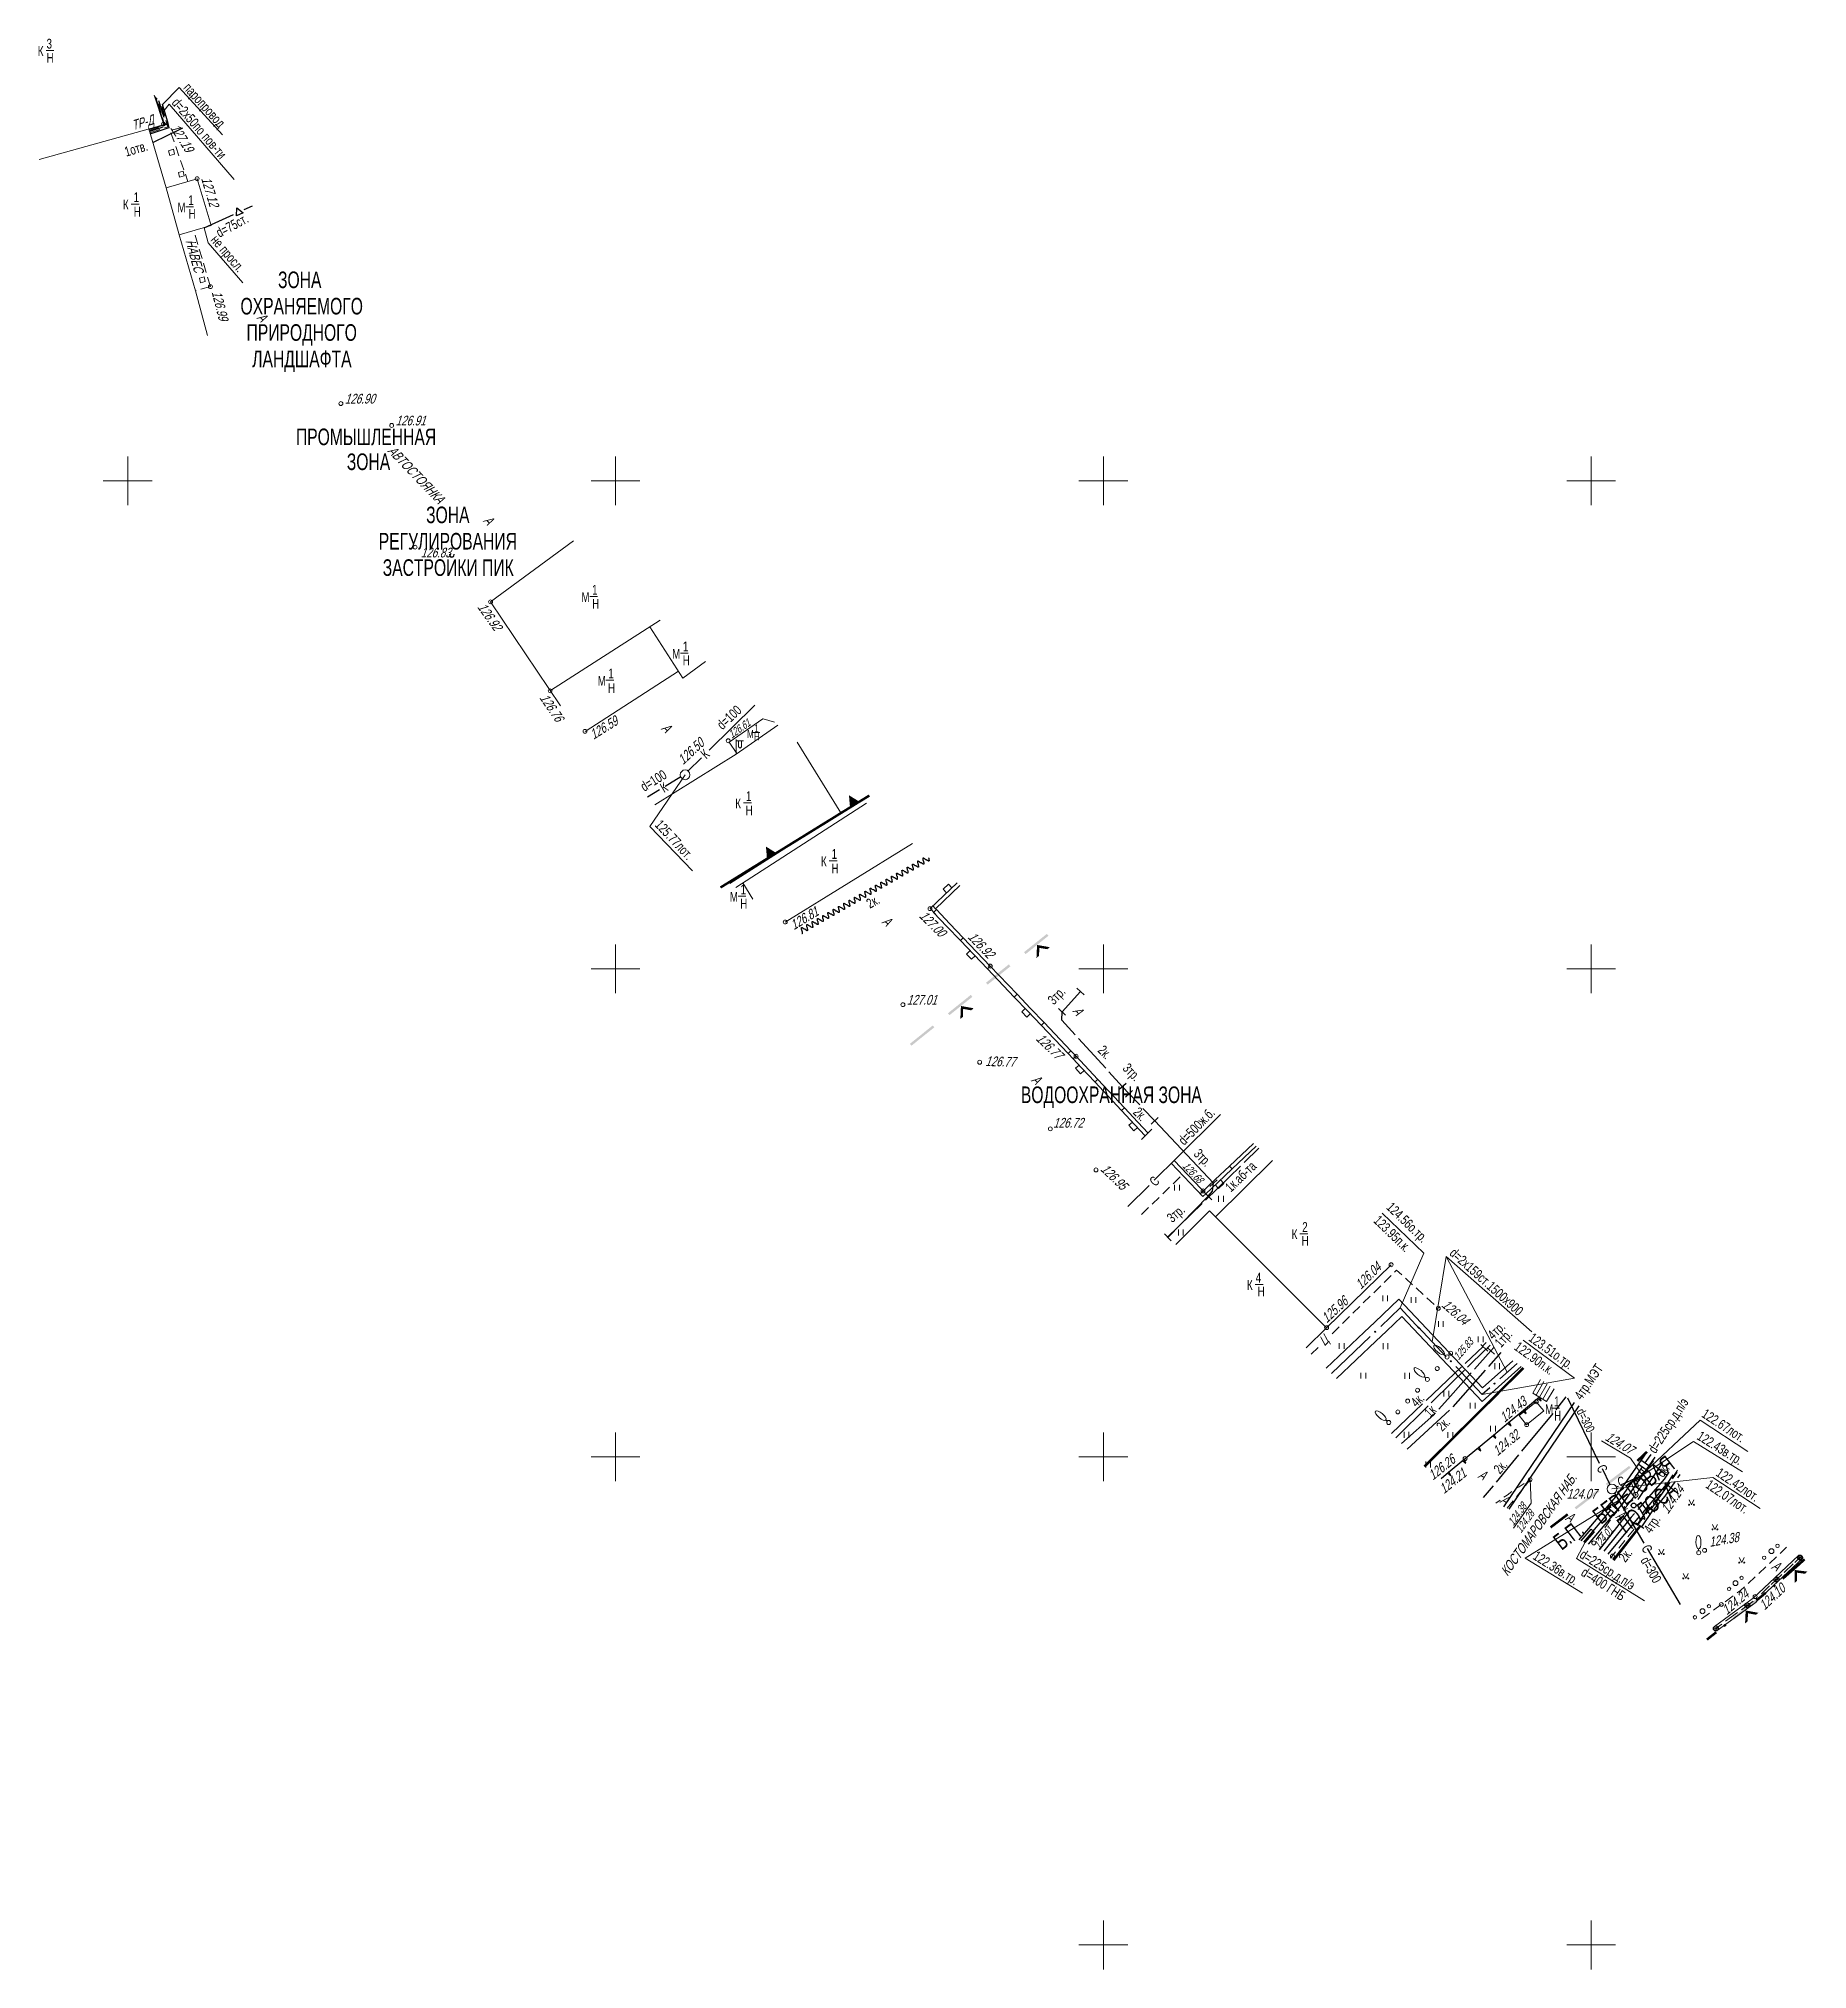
# Model space of a CAD drawing. Extents: x 10098 to 11902, y 8648 to 10202.
# Drawn here: x 10590.9 to 10772.2, y 9247.5 to 9445.3 of the extents above; entities that cross this region are included whole.
import ezdxf
from ezdxf.enums import TextEntityAlignment as Align

# ---------------------------------------------------------------- set-up
doc = ezdxf.new("R2010")
doc.units = 0
for name, color, linetype, lineweight in [('13_Воздуховод подземный', 7, 'Continuous', 30), ('2_Водосток', 30, 'Continuous', 30), ('4_Канализация', 16, 'Continuous', 30), ('5_Газопровод', 16, 'Continuous', 30), ('6_Теплопровод', 3, 'Continuous', 30), ('7_Электрокабели', 1, 'Continuous', 30), ('8_Связь', 3, 'Continuous', 30)]:
    doc.layers.add(name, color=color, linetype=linetype, lineweight=lineweight)
for name, color, linetype in [('20_Строения', 7, 'Continuous'), ('21_Колодцы', 7, 'Continuous'), ('22_Столбы', 7, 'Continuous'), ('23_Ограждения', 7, 'Continuous'), ('24_Растительность', 7, 'Continuous'), ('38_Высотные_отметки', 7, 'Continuous'), ('50_Красные_линии', 7, 'Continuous'), ('51_Сетка_координат', 7, 'Continuous'), ('52_Топонимика', 7, 'Continuous'), ('Подписи_зданий', 7, 'Continuous')]:
    doc.layers.add(name, color=color, linetype=linetype)
doc.styles.add('mggt', font='russian_1251.shx', dxfattribs={"width": 0.75, "oblique": 18, "height": 1})
doc.styles.add('Style-RUSSIAN_1251', font='RUSSIAN_1251.shx')
doc.styles.add('Style-RUSSIAN_1251 I 0.00000', font='RUSSIAN_1251.shx')

msp = doc.modelspace()

# ---------------------------------------------------------------- texts
at = {"layer": '13_Воздуховод подземный', "color": 8, "linetype": 'Continuous', "lineweight": 15, "style": 'mggt', "width": 0.75}
for s, rotation, p in [('d=75ст.', 28.1373, (10609.4, 9424.89)), ('не просл.', 310.3224, (10608.44, 9424.64))]:
    msp.add_text(s, height=1, rotation=rotation, dxfattribs=at).set_placement(p)
at = {"layer": '2_Водосток', "color": 8, "linetype": 'Continuous', "lineweight": 15, "ltscale": 0.5, "style": 'mggt', "width": 0.75}
for s, height, rotation, p in [('d=500ж.б.', 1, 45.6892, (10708.29, 9331.86)), ('С', 1, 45.6892, (10705.33, 9327.64)), ('d=300', 0.9, 296.8996, (10748.46, 9304.67)), ('С', 1, 296.8996, (10750.51, 9298.89)), ('С', 1, 19.7061, (10752.91, 9296.88)), ('С', 1, 296.8996, (10755.11, 9290.68))]:
    msp.add_text(s, height=height, rotation=rotation, dxfattribs=at).set_placement(p)
at = {"layer": '2_Водосток', "color": 8, "linetype": 'Continuous', "lineweight": 15, "style": 'mggt', "width": 0.75}
for s, rotation, p in [('122.42лот.', 325.8165, (10762.7, 9298.13)), ('122.07лот.', 325.8165, (10761.64, 9296.91)), ('d=300', 299.6025, (10755.01, 9289.41))]:
    msp.add_text(s, height=1, rotation=rotation, dxfattribs=at).set_placement(p)
at = {"layer": '38_Высотные_отметки', "color": 8, "lineweight": 15, "style": 'mggt', "oblique": 18, "width": 0.75}
for s, height, rotation, p in [('127.19    ', 1, 302.0768, (10604.32, 9436.17, 127.19)), ('127.12    ', 1, 286.7097, (10607.52, 9430.95, 127.12)), ('126.99    ', 1, 284.1641, (10608.6, 9419.33, 126.99)), ('126.92    ', 1, 305.5338, (10635.8, 9387.05, 126.92)), ('126.76    ', 1, 304.2356, (10642.17, 9377.76, 126.76)), ('126.59    ', 1, 31.8494, (10647.74, 9373.46, 126.59)), ('126.61    ', 0.8, 35.4593, (10661.91, 9373.57, 126.61)), ('126.50    ', 1, 43.1948, (10656.93, 9370.86, 126.5)), ('126.81', 1, 31.3113, (10668.28, 9353.95, 126.81)), ('127.00', 1, 315.2316, (10681.05, 9355.35, 127)), ('126.92    ', 1, 313.9766, (10686.04, 9353.2, 126.92)), ('126.77    ', 1, 315.9626, (10693.02, 9342.77, 126.77)), ('126.95 ', 1, 315.9626, (10699.64, 9329.4, 126.95)), ('126.68    ', 0.8, 313.4367, (10708.04, 9329.76, 126.68)), ('126.04    ', 1, 45.2178, (10726.4, 9317.1, 126.04)), ('125.96    ', 1, 42.6065, (10722.9, 9313.67, 125.96)), ('126.04    ', 1, 318.7621, (10734.59, 9315.46, 126.04))]:
    msp.add_text(s, height=height, rotation=rotation, dxfattribs=at).set_placement(p)
for s, p in [('126.90    ', (10622.25, 9407.91, 126.9)), ('126.91    ', (10627.45, 9405.67, 126.91)), ('126.83    ', (10630.03, 9392.15)), ('127.01', (10679.85, 9346.33, 127.01))]:
    msp.add_text(s, height=1, dxfattribs=at).set_placement(p)
at = {"layer": '38_Высотные_отметки', "color": 8, "linetype": 'Continuous', "lineweight": 15, "style": 'mggt', "oblique": 18, "width": 0.75}
for s, height, rotation, p in [('126.77', 1, 358.4156, (10687.88, 9340.05)), ('125.83', 0.8, 49.4585, (10736.4, 9309.86, 125.83)), ('124.43', 1, 39.5931, (10741.12, 9303.48, 124.43)), ('124.32', 1, 39.5931, (10740.4, 9300.05, 124.32)), ('124.07', 1, 329.2174, (10751.34, 9301.77, 124.07)), ('126.26', 1, 38.8767, (10733.78, 9297.57, 126.26)), ('124.21', 1, 38.8767, (10734.91, 9296.17, 124.21)), ('124.24', 1, 55.7827, (10757.87, 9294.09, 124.24)), ('124.38', 0.8, 54.6884, (10742.03, 9292.89, 124.38)), ('124.28', 0.8, 54.6884, (10742.82, 9292.15, 124.28)), ('124.01', 0.8, 52.5032, (10750.82, 9290.49)), ('124.38', 1, 10.0279, (10762.16, 9290.78, 124.38)), ('124.10', 1, 43.23, (10767.76, 9284.24, 124.1)), ('124.24', 1, 39.9255, (10763.9, 9283.76))]:
    msp.add_text(s, height=height, rotation=rotation, dxfattribs=at).set_placement(p)
for s, p in [('126.72', (10694.85, 9333.73)), ('124.07', (10747.48, 9295.73, 124.07))]:
    msp.add_text(s, height=1, dxfattribs=at).set_placement(p)
at = {"layer": '4_Канализация', "color": 8, "linetype": 'Continuous', "lineweight": 15, "style": 'mggt', "width": 0.75}
for s, rotation, p in [('d=100', 42.797, (10660.95, 9374.44)), ('К                   ', 42.3693, (10659.29, 9371.45)), ('d=100', 31.6049, (10652.95, 9368.13)), ('К                   ', 30.5262, (10654.96, 9368.01)), ('125.77лот.', 313.0975, (10653.96, 9364.69))]:
    msp.add_text(s, height=1, rotation=rotation, dxfattribs=at).set_placement(p)
at = {"layer": '50_Красные_линии', "color": 8, "linetype": 'Continuous', "lineweight": 53}
for s, style, width, p in [('ЗОНА', 'Style-RUSSIAN_1251', 0.705883, (10617.63, 9420.59)), (' ОХРАНЯЕМОГО', 'Style-RUSSIAN_1251', 0.705883, (10617.61, 9417.89)), (' ПРИРОДНОГО', 'Style-RUSSIAN_1251', 0.705883, (10617.61, 9415.19)), (' ЛАНДШАФТА', 'Style-RUSSIAN_1251', 0.705883, (10617.63, 9412.49)), ('ЗОНА', 'Style-RUSSIAN_1251', 0.705883, (10632.81, 9396.51)), ('РЕГУЛИРОВАНИЯ', 'Style-RUSSIAN_1251', 0.705883, (10632.81, 9393.81)), ('ЗАСТРОЙКИ ПИК', 'Style-RUSSIAN_1251', 0.705883, (10632.85, 9391.11)), ('ВОДООХРАННАЯ ЗОНА', 'Style-RUSSIAN_1251 I 0.00000', 0.705882, (10700.82, 9337.1))]:
    msp.add_text(s, height=1.7, dxfattribs=dict(at, style=style, width=width)).set_placement(p, align=Align.MIDDLE_CENTER)
at = {"layer": '50_Красные_линии', "color": 8, "linetype": 'Continuous', "lineweight": 53, "style": 'Style-RUSSIAN_1251', "width": 0.705883}
for s, p in [('ПРОМЫШЛЕННАЯ ', (10624.65, 9403.65)), ('ЗОНА', (10624.68, 9401.1))]:
    msp.add_text(s, height=1.7, dxfattribs=at).set_placement(p, align=Align.CENTER)
for s, p in [(' БЕРЕГОВАЯ', (10753.64, 9297.18)), (' ПОЛОСА', (10755.04, 9295.39))]:
    msp.add_text(s, height=1.7, rotation=37.345, dxfattribs=at).set_placement(p, align=Align.TOP_CENTER)
at = {"layer": '50_Красные_линии', "color": 8, "linetype": 'Continuous', "lineweight": 53, "style": 'Style-RUSSIAN_1251 I 0.00000', "width": 0.705882}
msp.add_text('Б.П.', height=1.7, rotation=37.345, dxfattribs=at).set_placement((10747.68, 9291.99), align=Align.MIDDLE_CENTER)
at = {"layer": '52_Топонимика', "color": 8, "lineweight": 15, "style": 'mggt', "oblique": 18, "width": 0.75}
for s, rotation, p in [('ТР-Д', 16.4266, (10600.55, 9435.9)), ('НАВЕС', 285.4402, (10605.91, 9424.59)), ('А', 315.0035, (10613.17, 9416.66)), ('А', 315.0035, (10636.38, 9395.87)), ('А', 317.8513, (10654.61, 9374.57)), ('А', 321.378, (10677.22, 9354.72)), ('А', 309.224, (10696.79, 9345.66)), ('А', 319.0855, (10692.55, 9338.53)), ('Ц', 46.3936, (10722.67, 9311.3))]:
    msp.add_text(s, height=1, rotation=rotation, dxfattribs=at).set_placement(p)
at = {"layer": '52_Топонимика', "color": 8, "linetype": 'Continuous', "lineweight": 15, "style": 'mggt', "oblique": 18, "width": 0.75}
for s, rotation, p in [('АВТОСТОЯНКА', 313.9371, (10626.57, 9403.01)), ('А', 331.8733, (10738.31, 9297.9)), ('А', 329.1568, (10740.57, 9295.37)), ('А', 332.1437, (10747.27, 9293.57)), ('А', 329.1568, (10752.42, 9293.77)), ('А', 329.1568, (10768.4, 9288.6))]:
    msp.add_text(s, height=1, rotation=rotation, dxfattribs=at).set_placement(p)
at = {"layer": '52_Топонимика', "color": 8, "linetype": 'Continuous', "lineweight": 30, "style": 'mggt', "oblique": 18, "width": 0.75}
msp.add_text('КОСТОМАРОВСКАЯ НАБ.', height=1, rotation=54.7292, dxfattribs=at).set_placement((10741.42, 9287.71))
at = {"layer": '6_Теплопровод', "color": 8, "linetype": 'Continuous', "lineweight": 15, "style": 'mggt', "width": 0.75}
for s, rotation, p in [('d=2х50по пов-ти', 310.8654, (10604.44, 9438.68)), ('паропровод', 312.0945, (10605.63, 9440.2)), ('123.95п.к.', 315.9324, (10727.61, 9324.11)), ('124.56о.тр.', 315.9324, (10728.93, 9325.48)), ('d=2x159ст.1500x900', 318.0437, (10735.4, 9320.75)), ('123.51о.тр.', 324.0958, (10743.5, 9311.97)), ('122.90п.к.', 324.0958, (10742.02, 9311.06))]:
    msp.add_text(s, height=1, rotation=rotation, dxfattribs=at).set_placement(p)
at = {"layer": '7_Электрокабели', "color": 8, "linetype": 'Continuous', "lineweight": 15, "style": 'mggt', "width": 0.75}
for s, rotation, p in [('2к.', 29.214, (10676.07, 9356.15)), ('3тр.', 46.257, (10694.92, 9346.25)), ('2к.', 314.3079, (10699.36, 9341.57)), ('3тр.', 314.7417, (10701.9, 9339.73)), ('2к.', 314.3079, (10702.97, 9335.23)), ('3тр.', 314.7417, (10709.18, 9330.96)), ('1к.аб-та', 43.7316, (10713.06, 9327.06)), ('3тр.', 41.2355, (10707.06, 9323.94)), ('4тр.', 43.6592, (10739.95, 9311.95)), ('1тр.', 47.609, (10740.75, 9311.13)), ('1к', 44.8249, (10733.48, 9303.97)), ('d=225ср.д.п/э  ', 57.182, (10756.59, 9300.28)), ('122.67лот.', 326.6088, (10761.23, 9304.16)), ('2к.', 45.2205, (10734.73, 9302.55)), ('122.43в.тр.', 327.8891, (10760.75, 9301.86)), ('6к.', 54.6607, (10757.36, 9297.8)), ('4тр.', 56.2441, (10756.13, 9292.07)), ('122.36в.тр.', 327.4017, (10743.94, 9289.59)), ('d=225ср.д.п/э  ', 327.4583, (10748.73, 9289.74)), ('d=400 ГНБ ', 327.4583, (10748.87, 9287.91))]:
    msp.add_text(s, height=1, rotation=rotation, dxfattribs=at).set_placement(p)
at = {"layer": '7_Электрокабели', "color": 8, "linetype": 'Continuous', "lineweight": 15, "ltscale": 0.5, "style": 'mggt', "width": 0.75}
for s, rotation, p in [('4тр.МЭТ', 55.7917, (10749.02, 9305.76)), ('4к.', 43.4919, (10732.08, 9305.03)), ('2к.', 47.4459, (10740.63, 9298.18)), ('2к.', 52.1637, (10753.5, 9289.13))]:
    msp.add_text(s, height=1, rotation=rotation, dxfattribs=at).set_placement(p)
at = {"layer": '8_Связь', "color": 8, "linetype": 'Continuous', "lineweight": 15, "style": 'mggt', "width": 0.75}
msp.add_text('1отв.', height=1, rotation=16.2795, dxfattribs=at).set_placement((10599.85, 9433.2))
at = {"layer": 'Подписи_зданий', "color": 8, "linetype": 'Continuous', "lineweight": 15, "style": 'mggt', "width": 0.75}
for s, height, p in [('3', 1, (10591.68, 9444.28)), ('К', 1, (10590.78, 9443.53)), ('Н', 1, (10591.68, 9442.83)), ('1', 1, (10600.61, 9428.55)), ('1', 1, (10606.2, 9428.25)), ('К', 1, (10599.51, 9427.8)), ('Н', 1, (10600.62, 9427.07)), ('М', 1, (10605.1, 9427.5)), ('Н', 1, (10606.23, 9426.86)), ('М', 1, (10646.5, 9387.59)), ('1', 1, (10647.6, 9388.34)), ('Н', 1, (10647.6, 9386.9)), ('М', 1, (10655.8, 9381.78)), ('1', 1, (10656.9, 9382.53)), ('Н', 1, (10656.89, 9381.11)), ('М', 1, (10648.17, 9379.01)), ('1', 1, (10649.26, 9379.76)), ('Н', 1, (10649.22, 9378.26)), ('М', 0.8, (10663.49, 9373.66)), ('Н', 0.8, (10664.2, 9373.4)), ('1', 0.8, (10664.24, 9374.25)), ('1', 1, (10663.37, 9367.19)), ('К', 1, (10662.27, 9366.44)), ('Н', 1, (10663.33, 9365.73)), ('1', 1, (10672.15, 9361.27)), ('К', 1, (10671.05, 9360.52)), ('Н', 1, (10672.13, 9359.78)), ('М', 1, (10661.71, 9356.89)), ('1', 1, (10662.81, 9357.64)), ('Н', 1, (10662.77, 9356.18)), ('К', 1, (10719.3, 9322.31)), ('Н', 1, (10720.32, 9321.64)), ('2', 1, (10720.38, 9323.05)), ('4', 1, (10715.61, 9317.86)), ('К', 1, (10714.71, 9317.11)), ('Н', 1, (10715.81, 9316.45)), ('М', 1, (10745.27, 9304.4)), ('1', 1, (10746.19, 9305.19)), ('Н', 1, (10746.2, 9303.73))]:
    msp.add_text(s, height=height, dxfattribs=at).set_placement(p)

# ---------------------------------------------------------------- hatches: boundary and pattern name
at = {"layer": '50_Красные_линии', "linetype": 'Continuous', "lineweight": 25}
for points in [[(10673.92, 9367.79), (10674.02, 9366.67), (10674.45, 9366.94)], [(10674.87, 9367.2), (10673.92, 9367.79), (10674.45, 9366.94)], [(10675.95, 9367.86), (10675.72, 9367.72), (10675.86, 9367.51), (10676.08, 9367.65)], [(10673.17, 9366.15), (10672.32, 9365.62), (10672.45, 9365.41), (10673.3, 9365.94)], [(10674.02, 9366.67), (10673.17, 9366.15), (10673.3, 9365.94), (10674.15, 9366.46)], [(10674.87, 9367.2), (10674.02, 9366.67), (10674.15, 9366.46), (10675, 9366.99)], [(10675.72, 9367.72), (10674.87, 9367.2), (10675, 9366.99), (10675.86, 9367.51)], [(10669.77, 9364.05), (10668.92, 9363.52), (10669.05, 9363.31), (10669.9, 9363.83)], [(10670.62, 9364.57), (10669.77, 9364.05), (10669.9, 9363.83), (10670.75, 9364.36)], [(10671.47, 9365.1), (10670.62, 9364.57), (10670.75, 9364.36), (10671.6, 9364.88)], [(10672.32, 9365.62), (10671.47, 9365.1), (10671.6, 9364.88), (10672.45, 9365.41)], [(10665.41, 9362.53), (10665.51, 9361.42), (10665.94, 9361.68)], [(10666.36, 9361.94), (10665.41, 9362.53), (10665.94, 9361.68)], [(10666.36, 9361.94), (10665.51, 9361.42), (10665.65, 9361.21), (10666.5, 9361.73)], [(10667.22, 9362.47), (10666.36, 9361.94), (10666.5, 9361.73), (10667.35, 9362.26)], [(10668.07, 9363), (10667.22, 9362.47), (10667.35, 9362.26), (10668.2, 9362.78)], [(10668.92, 9363.52), (10668.07, 9363), (10668.2, 9362.78), (10669.05, 9363.31)], [(10663.81, 9360.37), (10662.96, 9359.84), (10663.09, 9359.63), (10663.94, 9360.16)], [(10664.66, 9360.89), (10663.81, 9360.37), (10663.94, 9360.16), (10664.79, 9360.68)], [(10665.51, 9361.42), (10664.66, 9360.89), (10664.79, 9360.68), (10665.65, 9361.21)], [(10661.26, 9358.79), (10660.69, 9358.44), (10660.82, 9358.23), (10661.39, 9358.58)], [(10662.11, 9359.32), (10661.26, 9358.79), (10661.39, 9358.58), (10662.24, 9359.1)], [(10662.96, 9359.84), (10662.11, 9359.32), (10662.24, 9359.1), (10663.09, 9359.63)], [(10692.03, 9351.51), (10694.37, 9353.39), (10694.21, 9353.58), (10691.87, 9351.71)], [(10693.44, 9352.15), (10694.25, 9352.01), (10694.51, 9352.22), (10693.2, 9352.45), (10693.14, 9351.12), (10693.4, 9351.33)], [(10688.13, 9348.38), (10690.47, 9350.26), (10690.31, 9350.46), (10687.97, 9348.58)], [(10684.23, 9345.26), (10686.57, 9347.13), (10686.41, 9347.33), (10684.07, 9345.45)], [(10685.63, 9345.9), (10686.45, 9345.75), (10686.71, 9345.96), (10685.4, 9346.2), (10685.34, 9344.87), (10685.6, 9345.08)], [(10680.33, 9342.13), (10682.67, 9344.01), (10682.51, 9344.2), (10680.17, 9342.32)], [(10742.73, 9308.97), (10742.03, 9308.27), (10742.2, 9308.09), (10742.91, 9308.8)], [(10742.97, 9309.21), (10742.73, 9308.97), (10742.91, 9308.8), (10743.15, 9309.03)], [(10740.61, 9306.86), (10739.9, 9306.15), (10740.08, 9305.97), (10740.78, 9306.68)], [(10741.32, 9307.56), (10740.61, 9306.86), (10740.78, 9306.68), (10741.49, 9307.39)], [(10742.03, 9308.27), (10741.32, 9307.56), (10741.49, 9307.39), (10742.2, 9308.09)], [(10738.48, 9304.74), (10737.77, 9304.04), (10737.95, 9303.86), (10738.66, 9304.56)], [(10739.19, 9305.45), (10738.48, 9304.74), (10738.66, 9304.56), (10739.37, 9305.27)], [(10739.9, 9306.15), (10739.19, 9305.45), (10739.37, 9305.27), (10740.08, 9305.97)], [(10736.35, 9302.63), (10735.65, 9301.92), (10735.82, 9301.74), (10736.53, 9302.45)], [(10737.06, 9303.33), (10736.35, 9302.63), (10736.53, 9302.45), (10737.24, 9303.15)], [(10737.77, 9304.04), (10737.06, 9303.33), (10737.24, 9303.15), (10737.95, 9303.86)], [(10734.94, 9301.21), (10734.23, 9300.51), (10734.4, 9300.33), (10735.11, 9301.04)], [(10735.65, 9301.92), (10734.94, 9301.21), (10735.11, 9301.04), (10735.82, 9301.74)], [(10755.62, 9300.61), (10754.65, 9299.69), (10754.82, 9299.5), (10755.8, 9300.42)], [(10733.52, 9299.8), (10732.81, 9299.1), (10732.99, 9298.92), (10733.7, 9299.63)], [(10734.23, 9300.51), (10733.52, 9299.8), (10733.7, 9299.63), (10734.4, 9300.33)], [(10753.88, 9299.08), (10751.49, 9297.26), (10751.64, 9297.06), (10754.03, 9298.88)], [(10750.7, 9296.65), (10748.31, 9294.83), (10748.46, 9294.63), (10750.85, 9296.45)], [(10747.52, 9294.22), (10745.76, 9292.88), (10745.91, 9292.68), (10747.67, 9294.02)], [(10771.33, 9288.85), (10771.95, 9289.42), (10771.79, 9289.61), (10771.16, 9289.04), (10770.53, 9288.47), (10769.89, 9287.92), (10769.54, 9287.62), (10769.71, 9287.43), (10770.05, 9287.73), (10770.69, 9288.29)], [(10768.76, 9286.63), (10768.94, 9286.78), (10768.78, 9286.98), (10768.6, 9286.82), (10768.59, 9286.82), (10768.75, 9286.62)], [(10771.09, 9288.14), (10771.91, 9288.03), (10772.16, 9288.25), (10770.84, 9288.42), (10770.85, 9287.09), (10771.1, 9287.31)], [(10764.66, 9283.34), (10767.01, 9285.2), (10766.85, 9285.4), (10764.5, 9283.54)], [(10767.44, 9285.55), (10767.98, 9285.99), (10767.82, 9286.18), (10767.29, 9285.75), (10766.85, 9285.4), (10767.01, 9285.2)], [(10763.68, 9282.57), (10763.87, 9282.72), (10763.72, 9282.92), (10763.52, 9282.76)], [(10766.07, 9283.98), (10766.88, 9283.83), (10767.14, 9284.03), (10765.83, 9284.27), (10765.77, 9282.95), (10766.03, 9283.15)], [(10761.93, 9281.18), (10762.89, 9281.94), (10762.74, 9282.14), (10761.78, 9281.38)]]:
    msp.add_hatch(color=8, dxfattribs=at).paths.add_polyline_path(points)

# ---------------------------------------------------------------- linework, layer by layer
at = {"layer": '13_Воздуховод подземный', "color": 8, "linetype": 'Continuous', "lineweight": 30}
for p, q in [((10607.83, 9425.9), (10610.85, 9427.28)), ((10611.15, 9427.15), (10611.18, 9427.98)), ((10611.83, 9427.46), (10611.15, 9427.15)), ((10611.18, 9427.98), (10611.83, 9427.46)), ((10611.94, 9427.79), (10612.78, 9428.17))]:
    msp.add_line(p, q, dxfattribs=at)
at = {"layer": '13_Воздуховод подземный', "color": 8, "linetype": 'Continuous', "lineweight": 15}
msp.add_lwpolyline([(10607.83, 9425.9), (10608.24, 9424.38), (10611.79, 9420.29)], dxfattribs=at)
at = {"layer": '20_Строения', "color": 8, "linetype": 'Continuous', "lineweight": 15}
for p, q in [((10603, 9439.09), (10602.97, 9439.2)), ((10603.43, 9437.65), (10603.14, 9438.61)), ((10603.48, 9438.33), (10603.77, 9437.38)), ((10603.8, 9436.39), (10603.57, 9437.17)), ((10602.21, 9435.86), (10603.16, 9436.18)), ((10603.29, 9436), (10602.34, 9435.68)), ((10603.63, 9436.33), (10603.8, 9436.39)), ((10604.1, 9436.27), (10603.76, 9436.16)), ((10603.91, 9436.9), (10604.1, 9436.27)), ((10607.19, 9424.2), (10606.91, 9425.16)), ((10607.62, 9422.77), (10607.33, 9423.73)), ((10608.05, 9421.33), (10607.76, 9422.29)), ((10607.03, 9419.49), (10606.93, 9419.47)), ((10608.48, 9419.89), (10607.51, 9419.63)), ((10608.48, 9419.89), (10608.19, 9420.85))]:
    msp.add_line(p, q, dxfattribs=at)
for points in [[(10602.7, 9439.51), (10603.69, 9436.51), (10602.94, 9436.27), (10590.92, 9432.9)], [(10608.18, 9414.9), (10606.93, 9419.47), (10605.28, 9425.19), (10608.55, 9426.17), (10607.12, 9430.95), (10603.95, 9430.01), (10602.15, 9436.04), (10602.15, 9436.04)], [(10604.19, 9433.82), (10604.68, 9433.96)], [(10604.19, 9433.82), (10604.33, 9433.34)], [(10604.33, 9433.34), (10604.81, 9433.47)], [(10604.68, 9433.96), (10604.81, 9433.47)], [(10605.19, 9431.6), (10605.67, 9431.73)], [(10605.19, 9431.6), (10605.32, 9431.12)], [(10605.32, 9431.12), (10605.8, 9431.25)], [(10605.67, 9431.73), (10605.8, 9431.25)], [(10605.28, 9425.19), (10603.95, 9430.01)], [(10607.34, 9420.77), (10607.82, 9420.91)], [(10607.34, 9420.77), (10607.47, 9420.29)], [(10607.47, 9420.29), (10607.95, 9420.42)], [(10607.82, 9420.91), (10607.95, 9420.42)], [(10645.7, 9393.86), (10637.19, 9387.6)], [(10644.37, 9376.95), (10637.19, 9387.6)], [(10643.32, 9378.5), (10654.57, 9385.73)], [(10659.22, 9381.48), (10656.91, 9379.79), (10653.52, 9385.05)], [(10656.45, 9380.49), (10646.87, 9374.33)], [(10654.04, 9366.79), (10662.36, 9372), (10666.63, 9374.96)], [(10662.44, 9372.05), (10661.63, 9373.22), (10665.11, 9375.63), (10665.12, 9375.62), (10666.29, 9375.26)], [(10668.6, 9373.23), (10673.1, 9365.99), (10661.71, 9358.76)], [(10662.33, 9358.35), (10675.72, 9366.97)], [(10680.42, 9362.83), (10667.39, 9354.8)], [(10717.34, 9330.37), (10711.48, 9324.61), (10722.88, 9313.24), (10729.49, 9319.69)], [(10720.78, 9311.16), (10722.88, 9313.24), (10710.87, 9325.2), (10707.43, 9321.77)]]:
    msp.add_lwpolyline(points, dxfattribs=at)
at = {"layer": '20_Строения', "color": 8, "linetype": 'Continuous', "lineweight": 15, "flags": 128}
msp.add_lwpolyline([(10664.07, 9357.14), (10663.03, 9358.8)], dxfattribs=at)
at = {"layer": '20_Строения', "color": 8, "lineweight": 15}
for points in [[(10744.81, 9307.93), (10744.02, 9306.53), (10745.43, 9305.68)], [(10744.36, 9306.32), (10745.14, 9307.71)], [(10744.7, 9306.12), (10745.47, 9307.48)], [(10745.05, 9305.91), (10745.8, 9307.26)], [(10745.43, 9305.68), (10746.19, 9306.99)]]:
    msp.add_lwpolyline(points, dxfattribs=at)
msp.add_lwpolyline([(10743.38, 9303.3), (10745.13, 9304.72), (10744.37, 9305.65), (10742.62, 9304.23)], close=True, dxfattribs=at)
at = {"layer": '21_Колодцы', "color": 8, "linetype": 'Continuous', "lineweight": 15}
for p, q in [((10755.08, 9298.75, 124.04), (10754.49, 9297.96, 124.04)), ((10755.08, 9298.75, 124.04), (10755.49, 9298.45, 124.04)), ((10754.49, 9297.96, 124.04), (10754.89, 9297.66, 124.04)), ((10754.69, 9298.22, 124.04), (10755.09, 9297.92, 124.04)), ((10754.89, 9298.48, 124.04), (10755.28, 9298.19, 124.04)), ((10755.49, 9298.45, 124.04), (10754.89, 9297.66, 124.04))]:
    msp.add_line(p, q, dxfattribs=at)
at = {"layer": '21_Колодцы', "color": 8, "linetype": 'Continuous', "lineweight": 9}
msp.add_circle((10657.13, 9369.88), 0.5, dxfattribs=at)
at = {"layer": '21_Колодцы', "color": 8, "lineweight": 9}
msp.add_circle((10752.13, 9296.72), 0.5, dxfattribs=at)
at = {"layer": '22_Столбы', "color": 8, "lineweight": 15}
for p, q in [((10662.36, 9372), (10662.36, 9373.5)), ((10662.36, 9373.35), (10663.11, 9373.35)), ((10662.61, 9372.75), (10662.61, 9373.35)), ((10662.76, 9372.6), (10662.61, 9372.75)), ((10662.91, 9372.75), (10662.76, 9372.6)), ((10662.91, 9373.35), (10662.91, 9372.75)), ((10754.55, 9296.12, 124.22), (10754.06, 9297.54, 124.22)), ((10754.11, 9297.39, 124.22), (10754.82, 9297.64, 124.22)), ((10754.54, 9296.91, 124.22), (10754.35, 9297.47, 124.22)), ((10754.73, 9296.81, 124.22), (10754.54, 9296.91, 124.22)), ((10754.63, 9297.57, 124.22), (10754.83, 9297, 124.22)), ((10754.67, 9296.33, 124.22), (10755.63, 9297.8, 124.22)), ((10754.83, 9297, 124.22), (10754.73, 9296.81, 124.22)), ((10754.38, 9295.92, 124.22), (10753.32, 9294.53, 124.22))]:
    msp.add_line(p, q, dxfattribs=at)
at = {"layer": '22_Столбы', "color": 8, "lineweight": 15, "elevation": 124.22}
for points in [[(10755.58, 9297.35), (10755.63, 9297.8), (10755.24, 9297.57)], [(10753.4, 9294.97), (10753.32, 9294.53), (10753.72, 9294.73)]]:
    msp.add_lwpolyline(points, dxfattribs=at)
at = {"layer": '22_Столбы', "color": 8, "lineweight": 9}
for radius in [0.25, 0.05]:
    msp.add_circle((10754.55, 9296.12, 124.22), radius, dxfattribs=at)
at = {"layer": '23_Ограждения', "color": 8, "linetype": 'Continuous', "lineweight": 15}
for p, q in [((10604.26, 9436.13), (10604.09, 9436.63)), ((10604.76, 9434.71), (10604.43, 9435.65)), ((10605.25, 9433.29), (10604.92, 9434.24)), ((10605.74, 9431.87), (10605.41, 9432.82)), ((10606.16, 9430.66), (10605.91, 9431.4)), ((10682.23, 9356.17), (10685, 9358.81)), ((10685.3, 9358.54), (10682.8, 9356.16)), ((10683.58, 9358.15), (10684.13, 9358.66)), ((10683.93, 9357.78), (10683.58, 9358.15)), ((10684.13, 9358.66), (10684.47, 9358.3)), ((10682.23, 9356.17), (10682.79, 9355.59)), ((10682.8, 9356.16), (10682.52, 9356.45)), ((10682.88, 9356.07), (10682.59, 9355.79)), ((10682.8, 9356.16), (10682.88, 9356.07)), ((10684.26, 9354.62), (10682.88, 9356.07)), ((10683.97, 9354.35), (10682.59, 9355.79)), ((10685.35, 9352.9), (10683.97, 9354.35)), ((10684.26, 9354.62), (10685.64, 9353.17)), ((10685.64, 9353.17), (10685.35, 9352.9)), ((10688.11, 9350), (10685.35, 9352.9)), ((10685.64, 9353.17), (10688.4, 9350.28)), ((10685.97, 9351.52), (10686.33, 9351.87)), ((10686.49, 9350.98), (10685.97, 9351.52)), ((10686.85, 9351.33), (10686.49, 9350.98)), ((10688.11, 9350.01), (10688.4, 9350.28)), ((10690.87, 9347.11), (10688.11, 9350.01)), ((10688.4, 9350.28), (10691.16, 9347.39)), ((10690.87, 9347.11), (10691.16, 9347.39)), ((10692.25, 9345.66), (10690.87, 9347.11)), ((10691.16, 9347.39), (10692.54, 9345.94)), ((10691.63, 9345.6), (10691.99, 9345.94)), ((10692.14, 9345.05), (10691.63, 9345.6)), ((10692.51, 9345.39), (10692.14, 9345.05)), ((10692.25, 9345.66), (10693.63, 9344.22)), ((10692.54, 9345.94), (10693.92, 9344.49)), ((10693.63, 9344.21), (10693.92, 9344.49)), ((10696.39, 9341.32), (10693.63, 9344.22)), ((10693.92, 9344.49), (10696.68, 9341.6)), ((10696.39, 9341.32), (10696.68, 9341.6)), ((10696.91, 9340.77), (10696.39, 9341.32)), ((10696.68, 9341.6), (10697.2, 9341.05)), ((10696.91, 9340.77), (10697.2, 9341.05)), ((10697.76, 9339.87), (10696.91, 9340.77)), ((10697.14, 9339.81), (10697.51, 9340.15)), ((10697.2, 9341.05), (10698.06, 9340.14)), ((10698.06, 9340.14), (10699.42, 9338.68)), ((10697.65, 9339.26), (10697.14, 9339.81)), ((10698.02, 9339.6), (10697.65, 9339.26)), ((10697.76, 9339.87), (10699.13, 9338.41)), ((10699.13, 9338.41), (10699.42, 9338.68)), ((10701.87, 9335.49), (10699.13, 9338.41)), ((10699.42, 9338.68), (10702.16, 9335.76)), ((10701.87, 9335.49), (10702.16, 9335.76)), ((10703.23, 9334.03), (10701.87, 9335.49)), ((10702.16, 9335.76), (10703.52, 9334.3)), ((10702.61, 9333.97), (10702.98, 9334.31)), ((10703.52, 9334.3), (10704.58, 9333.17)), ((10703.12, 9333.42), (10702.61, 9333.97)), ((10703.49, 9333.76), (10703.12, 9333.42)), ((10703.23, 9334.03), (10704.29, 9332.9)), ((10707.25, 9330.35), (10710.01, 9327.46)), ((10712.91, 9329.79), (10715.37, 9332.1)), ((10715.67, 9331.84), (10713.19, 9329.5)), ((10710.2, 9326.68), (10706.96, 9330.08)), ((10707.15, 9327.98), (10707.87, 9328.68)), ((10709.93, 9326.96), (10711.46, 9328.42)), ((10711.46, 9328.42), (10712.91, 9329.79)), ((10711.73, 9328.12), (10713.19, 9329.5)), ((10712, 9328.38), (10712.34, 9328.01)), ((10713.19, 9329.5), (10712.91, 9329.79)), ((10705, 9325.89), (10705.72, 9326.59)), ((10706.08, 9326.94), (10706.79, 9327.63)), ((10710.21, 9327.25), (10710.01, 9327.46)), ((10710.2, 9326.68), (10710.49, 9326.95)), ((10710.49, 9326.95), (10710.21, 9327.25)), ((10711.73, 9328.12), (10710.49, 9326.95)), ((10711.8, 9327.5), (10711.46, 9327.87)), ((10712.34, 9328.01), (10711.8, 9327.5)), ((10703.92, 9324.85), (10704.64, 9325.54)), ((10729.49, 9318.58), (10728.78, 9317.88)), ((10730.05, 9319.13), (10729.85, 9318.93)), ((10730.58, 9318.66), (10730.05, 9319.13)), ((10727.35, 9316.47), (10726.64, 9315.77)), ((10728.42, 9317.52), (10727.71, 9316.82)), ((10731.68, 9317.64), (10730.95, 9318.32)), ((10732.79, 9316.63), (10732.05, 9317.31)), ((10726.28, 9315.42), (10725.57, 9314.72)), ((10733.9, 9315.62), (10733.16, 9316.29)), ((10734.33, 9315.23), (10734.27, 9315.28)), ((10734.44, 9315.34), (10734.33, 9315.23)), ((10724.15, 9313.31), (10723.44, 9312.61)), ((10725.22, 9314.37), (10724.5, 9313.67)), ((10722.01, 9311.21), (10721.3, 9310.51)), ((10769.36, 9290.12), (10770.02, 9290.75)), ((10767.17, 9288.07), (10767.9, 9288.75)), ((10768.26, 9289.09), (10768.99, 9289.78)), ((10768.82, 9287.62), (10771.27, 9289.92)), ((10769.16, 9287.26), (10771.65, 9289.6)), ((10769.77, 9288.17), (10770.7, 9289.05)), ((10770.86, 9289.19), (10771.48, 9289.78)), ((10765.3, 9286.31), (10765.71, 9286.7)), ((10766.08, 9287.04), (10766.81, 9287.73)), ((10766.59, 9285.53), (10768.82, 9287.62)), ((10766.92, 9285.15), (10769.16, 9287.26)), ((10767.45, 9285.99), (10768.29, 9286.78)), ((10768.44, 9286.92), (10769.54, 9287.95)), ((10762.52, 9284.29), (10763.33, 9284.88)), ((10762.62, 9282.63), (10765.85, 9284.99)), ((10763.74, 9285.17), (10764.55, 9285.76)), ((10764.95, 9286.06), (10765.3, 9286.31)), ((10765.4, 9284.35), (10766.61, 9285.23)), ((10765.85, 9284.99), (10766.59, 9285.53)), ((10766.15, 9284.59), (10766.9, 9285.13)), ((10766.24, 9284.96), (10766.52, 9285.17)), ((10766.9, 9285.13), (10766.92, 9285.15)), ((10761.31, 9283.4), (10762.12, 9283.99)), ((10762.77, 9282.43), (10763.38, 9282.87)), ((10762.92, 9282.23), (10766.15, 9284.59)), ((10763.78, 9283.17), (10764.99, 9284.05))]:
    msp.add_line(p, q, dxfattribs=at)
at = {"layer": '23_Ограждения', "color": 8, "linetype": 'Continuous', "lineweight": 30}
for p, q in [((10743.07, 9304.77), (10741.53, 9303.49)), ((10742.99, 9304.7), (10743.32, 9304.46)), ((10744.7, 9306.12), (10743.07, 9304.77)), ((10743.32, 9304.46), (10743.15, 9304.83)), ((10744.53, 9305.98), (10744.86, 9305.74)), ((10744.86, 9305.74), (10744.69, 9306.11)), ((10741.53, 9303.49), (10739.99, 9302.21)), ((10741.45, 9303.43), (10741.78, 9303.18)), ((10741.78, 9303.18), (10741.6, 9303.56)), ((10738.45, 9300.94), (10736.91, 9299.66)), ((10738.37, 9300.87), (10738.7, 9300.63)), ((10739.99, 9302.21), (10738.45, 9300.94)), ((10738.7, 9300.63), (10738.52, 9301)), ((10739.91, 9302.15), (10740.24, 9301.91)), ((10740.24, 9301.91), (10740.07, 9302.28)), ((10736.91, 9299.66), (10735.37, 9298.39)), ((10736.83, 9299.6), (10737.16, 9299.35)), ((10737.16, 9299.35), (10736.99, 9299.73)), ((10735.37, 9298.39), (10734.61, 9297.75)), ((10735.29, 9298.32), (10735.62, 9298.08)), ((10735.62, 9298.08), (10735.45, 9298.45))]:
    msp.add_line(p, q, dxfattribs=at)
at = {"layer": '23_Ограждения', "color": 8, "linetype": 'Continuous', "lineweight": 15}
for points in [[(10703.9, 9332.51), (10704.98, 9333.56)], [(10706.56, 9329.69), (10707.64, 9330.74)], [(10756.39, 9299.61), (10755.8, 9298.8)], [(10758.84, 9298.63), (10758.28, 9297.81), (10758.28, 9297.8)], [(10742.28, 9296.75), (10742.6, 9296.95), (10743.12, 9297.28)], [(10742.95, 9296.68), (10742.33, 9295.9)], [(10743.54, 9297.55), (10743.74, 9297.68), (10743.26, 9297.07)], [(10754.62, 9297.19), (10754.03, 9296.38)], [(10755.51, 9298.4), (10754.92, 9297.59)], [(10757.98, 9297.4), (10757.39, 9296.59)], [(10740.22, 9295.27), (10740.66, 9295.58)], [(10741.06, 9295.87), (10741.37, 9296.09), (10741.87, 9296.45)], [(10742.01, 9295.51), (10741.37, 9294.76)], [(10752.86, 9294.76), (10752.27, 9293.95)], [(10753.74, 9295.97), (10753.15, 9295.16)], [(10756.22, 9294.97), (10755.63, 9294.16)], [(10757.1, 9296.18), (10756.51, 9295.38)], [(10751.97, 9293.55), (10751.38, 9292.74)], [(10755.33, 9293.76), (10754.7, 9292.98)], [(10751.09, 9292.34), (10750.5, 9291.53)], [(10753.45, 9291.43), (10752.82, 9290.65)], [(10754.39, 9292.59), (10753.76, 9291.82)], [(10752.5, 9290.26), (10751.96, 9289.64)]]:
    msp.add_lwpolyline(points, dxfattribs=at)
at = {"layer": '23_Ограждения', "color": 8, "linetype": 'Continuous', "lineweight": 30}
for centre, radius in [((10771.4, 9289.7), 0.25), ((10771.4, 9289.7), 0.1), ((10768.99, 9287.44), 0.25), ((10768.99, 9287.44), 0.1), ((10766, 9284.79), 0.25), ((10766, 9284.79), 0.1), ((10762.77, 9282.43), 0.25), ((10762.77, 9282.43), 0.1)]:
    msp.add_circle(centre, radius, dxfattribs=at)
at = {"layer": '24_Растительность', "color": 8, "linetype": 'Continuous', "lineweight": 15}
for p, q in [((10728.64, 9315.95), (10728.64, 9316.55)), ((10729.13, 9315.95), (10729.13, 9316.55)), ((10731.55, 9315.78), (10731.55, 9316.38)), ((10732.04, 9315.78), (10732.04, 9316.38)), ((10734.34, 9313.32), (10734.34, 9313.92)), ((10734.83, 9313.32), (10734.83, 9313.92)), ((10724.17, 9311.07), (10724.17, 9311.67)), ((10724.67, 9311.07), (10724.67, 9311.67)), ((10728.66, 9311.04), (10728.66, 9311.64)), ((10729.16, 9311.04), (10729.16, 9311.64)), ((10738.42, 9311.75), (10738.42, 9312.35)), ((10738.91, 9311.75), (10738.91, 9312.35)), ((10726.39, 9308.03), (10726.39, 9308.63)), ((10726.89, 9308.03), (10726.89, 9308.63)), ((10730.88, 9308.01), (10730.88, 9308.61)), ((10731.38, 9308.01), (10731.38, 9308.61)), ((10740.11, 9309), (10740.11, 9309.6)), ((10740.61, 9309), (10740.61, 9309.6)), ((10734.9, 9306.18), (10734.9, 9306.78)), ((10735.4, 9306.18), (10735.4, 9306.78)), ((10737.59, 9304.95), (10737.59, 9305.55)), ((10738.09, 9304.95), (10738.09, 9305.55)), ((10730.83, 9301.96), (10730.83, 9302.56)), ((10731.32, 9301.96), (10731.32, 9302.56)), ((10735.32, 9301.94), (10735.32, 9302.54)), ((10735.81, 9301.94), (10735.81, 9302.54)), ((10739.69, 9302.6), (10739.69, 9303.2)), ((10740.19, 9302.6), (10740.19, 9303.2)), ((10733.05, 9298.93), (10733.05, 9299.53)), ((10733.54, 9298.93), (10733.54, 9299.53)), ((10760.28, 9295.1), (10760.03, 9295.6)), ((10760.28, 9295.1), (10760.53, 9295.6)), ((10762.68, 9292.58), (10762.43, 9293.08)), ((10762.68, 9292.58), (10762.93, 9293.08)), ((10757.19, 9290.05), (10756.94, 9290.55)), ((10757.19, 9290.05), (10757.44, 9290.55)), ((10765.43, 9289.18), (10765.18, 9289.68)), ((10765.43, 9289.18), (10765.68, 9289.68)), ((10759.69, 9287.55), (10759.44, 9288.05)), ((10759.69, 9287.55), (10759.94, 9288.05))]:
    msp.add_line(p, q, dxfattribs=at)
at = {"layer": '24_Растительность', "color": 8, "lineweight": 15}
for p, q in [((10735.07, 9310.38), (10734.93, 9310.5)), ((10733.05, 9308.07), (10732.92, 9308.2)), ((10729.09, 9303.66), (10728.95, 9303.79))]:
    msp.add_line(p, q, dxfattribs=at)
at = {"layer": '24_Растительность', "color": 8, "linetype": 'Continuous', "lineweight": 15, "flags": 128}
msp.add_lwpolyline([(10761.01, 9290.39), (10761.01, 9290.57)], dxfattribs=at)
at = {"layer": '24_Растительность', "color": 8, "lineweight": 9}
for centre in [(10735.23, 9310.24), (10733.21, 9307.94), (10729.25, 9303.53)]:
    msp.add_circle(centre, 0.21, dxfattribs=at)
at = {"layer": '24_Растительность', "color": 8, "linetype": 'Continuous', "lineweight": 9}
for centre, radius in [((10734.22, 9309.05), 0.2), ((10732.2, 9306.83), 0.2), ((10730.18, 9304.61), 0.2), ((10731.19, 9305.72), 0.2), ((10760.03, 9295.1), 0.05), ((10760.53, 9295.1), 0.05), ((10762.43, 9292.58), 0.05), ((10762.93, 9292.58), 0.05), ((10769.09, 9290.89), 0.175), ((10756.94, 9290.05), 0.05), ((10757.44, 9290.05), 0.05), ((10765.18, 9289.18), 0.05), ((10765.68, 9289.18), 0.05), ((10767.73, 9289.67), 0.175), ((10768.47, 9290.34), 0.25), ((10759.44, 9287.55), 0.05), ((10759.94, 9287.55), 0.05), ((10764.79, 9287.07), 0.25), ((10765.41, 9287.6), 0.175), ((10762.06, 9284.7), 0.175), ((10764.13, 9286.48), 0.175), ((10760.63, 9283.57), 0.175), ((10761.41, 9284.19), 0.25)]:
    msp.add_circle(centre, radius, dxfattribs=at)
msp.add_arc((10761.02, 9290.18), 0.21, 0, 360, dxfattribs=at)
at = {"layer": '24_Растительность', "color": 8, "lineweight": 9}
for centre in [(10734.41, 9310.95), (10732.39, 9308.65), (10728.42, 9304.24)]:
    msp.add_ellipse(centre, major_axis=(-0.526, 0.454), ratio=0.369829, dxfattribs=at)
at = {"layer": '24_Растительность', "color": 8, "linetype": 'Continuous', "lineweight": 9}
msp.add_ellipse((10760.99, 9291.27), major_axis=(-0.019, 0.695), ratio=0.369829, dxfattribs=at)
at = {"layer": '2_Водосток', "color": 8, "linetype": 'Continuous', "lineweight": 30}
for p, q in [((10707.48, 9330.6), (10711.99, 9335.08)), ((10705.21, 9328.35), (10707.48, 9330.6)), ((10702.52, 9325.66), (10704.68, 9327.82))]:
    msp.add_line(p, q, dxfattribs=at)
at = {"layer": '2_Водосток', "color": 8, "linetype": 'Continuous', "lineweight": 30, "ltscale": 0.5, "flags": 128}
for points in [[(10747.57, 9306.05), (10750.83, 9299.37)], [(10751.11, 9298.81), (10751.91, 9297.17)], [(10752.58, 9296.92), (10752.78, 9297.01)], [(10753.11, 9297.16), (10754.01, 9297.57)], [(10754.01, 9297.57), (10755.13, 9298.09)], [(10752.38, 9296.29), (10755.39, 9291.18)], [(10755.72, 9290.62), (10759.1, 9284.88)]]:
    msp.add_lwpolyline(points, dxfattribs=at)
at = {"layer": '2_Водосток', "color": 8, "linetype": 'Continuous', "lineweight": 15}
msp.add_lwpolyline([(10752.13, 9296.72), (10762.48, 9297.9), (10767.32, 9294.7)], dxfattribs=at)
at = {"layer": '38_Высотные_отметки', "color": 8, "linetype": 'Continuous', "lineweight": 15}
for p, q in [((10707.29, 9327.28), (10707.29, 9327.88)), ((10707.79, 9327.28), (10707.79, 9327.88)), ((10711.81, 9326.14), (10711.81, 9326.74)), ((10712.31, 9326.14), (10712.31, 9326.74)), ((10707.69, 9322.69), (10707.69, 9323.29)), ((10708.18, 9322.69), (10708.18, 9323.29))]:
    msp.add_line(p, q, dxfattribs=at)
at = {"layer": '38_Высотные_отметки', "color": 8, "lineweight": 15}
msp.add_lwpolyline([(10751.05, 9301.65), (10754.02, 9299.87), (10755.06, 9298.37)], dxfattribs=at)
at = {"layer": '38_Высотные_отметки', "color": 8, "lineweight": 15, "flags": 128}
msp.add_lwpolyline([(10742.05, 9292.69), (10743.85, 9295.26), (10743.75, 9297.69)], dxfattribs=at)
at = {"layer": '38_Высотные_отметки', "color": 8, "lineweight": 9}
for centre in [(10603.67, 9436.55, 127.19), (10607.12, 9430.95, 127.12), (10608.48, 9419.89, 126.99), (10621.85, 9407.91, 126.9), (10627.05, 9405.67, 126.91), (10629.45, 9393.2, 126.83), (10637.19, 9387.6, 126.92), (10643.3, 9378.48, 126.76), (10646.87, 9374.33), (10661.54, 9373.37, 126.61), (10688.4, 9350.28, 126.92), (10679.45, 9346.33, 127.01), (10697.2, 9341.05, 126.77), (10699.24, 9329.4, 127.01), (10710.21, 9327.25, 126.68), (10729.49, 9319.69), (10734.33, 9315.23, 126.04), (10722.88, 9313.24, 125.96), (10735.59, 9310.62), (10744.37, 9305.65, 124.43), (10743.38, 9303.3, 124.32), (10737.07, 9299.83, 126.26), (10743.74, 9297.68, 124.38), (10743.74, 9297.68, 124.28), (10756.58, 9295.29, 124.24), (10750.26, 9291.19, 124.01), (10752.17, 9289.84), (10761.62, 9290.43, 124.38), (10766.8, 9285.69, 124.1)]:
    msp.add_circle(centre, 0.2, dxfattribs=at)
at = {"layer": '38_Высотные_отметки', "color": 8, "linetype": 'Continuous', "lineweight": 9}
for centre in [(10682.23, 9356.17), (10667.39, 9354.8)]:
    msp.add_circle(centre, 0.2, dxfattribs=at)
for centre in [(10687.32, 9340.43), (10694.56, 9333.61), (10763.33, 9284.88)]:
    msp.add_arc(centre, 0.2, 0, 360, dxfattribs=at)
at = {"layer": '4_Канализация', "color": 8, "linetype": 'Continuous', "lineweight": 30}
for p, q in [((10659.59, 9372.4), (10664.28, 9377.02)), ((10657.42, 9370.26), (10658.8, 9371.62)), ((10653.27, 9367.61), (10654.51, 9368.37)), ((10655.09, 9368.73), (10656.7, 9369.71))]:
    msp.add_line(p, q, dxfattribs=at)
at = {"layer": '4_Канализация', "color": 8, "linetype": 'Continuous', "lineweight": 15}
msp.add_lwpolyline([(10657.13, 9369.88), (10653.53, 9364.59), (10657.87, 9360.05)], dxfattribs=at)
at = {"layer": '51_Сетка_координат', "color": 8, "lineweight": 15}
for points in [[(10600, 9402.5), (10600, 9397.5)], [(10650, 9402.5), (10650, 9397.5)], [(10700, 9402.5), (10700, 9397.5)], [(10750, 9402.5), (10750, 9397.5)], [(10597.5, 9400), (10602.5, 9400)], [(10647.5, 9400), (10652.5, 9400)], [(10697.5, 9400), (10702.5, 9400)], [(10747.5, 9400), (10752.5, 9400)], [(10650, 9352.5), (10650, 9347.5)], [(10700, 9352.5), (10700, 9347.5)], [(10700, 9352.5), (10700, 9347.5)], [(10700, 9352.5), (10700, 9347.5)], [(10750, 9352.5), (10750, 9347.5)], [(10647.5, 9350), (10652.5, 9350)], [(10697.5, 9350), (10702.5, 9350)], [(10697.5, 9350), (10702.5, 9350)], [(10697.5, 9350), (10702.5, 9350)], [(10747.5, 9350), (10752.5, 9350)], [(10650, 9302.5), (10650, 9297.5)], [(10700, 9302.5), (10700, 9297.5)], [(10750, 9302.5), (10750, 9297.5)], [(10647.5, 9300), (10652.5, 9300)], [(10697.5, 9300), (10702.5, 9300)], [(10747.5, 9300), (10752.5, 9300)], [(10700, 9252.5), (10700, 9247.5)], [(10750, 9252.5), (10750, 9247.5)], [(10697.5, 9250), (10702.5, 9250)], [(10747.5, 9250), (10752.5, 9250)]]:
    msp.add_lwpolyline(points, dxfattribs=at)
at = {"layer": '5_Газопровод', "color": 8, "linetype": 'Continuous', "lineweight": 30}
for p, q in [((10754.82, 9299.28), (10755.64, 9298.71)), ((10755.1, 9299.69), (10755.92, 9299.12)), ((10751.61, 9294.87), (10752.37, 9294.23)), ((10751.94, 9295.25), (10752.7, 9294.61))]:
    msp.add_line(p, q, dxfattribs=at)
for points in [[(10755.23, 9298.99), (10752.91, 9295.62), (10752.32, 9294.93)], [(10756.1, 9300.25), (10755.84, 9299.87), (10755.51, 9299.4)], [(10751.99, 9294.55), (10749.22, 9291.28)]]:
    msp.add_lwpolyline(points, dxfattribs=at)
at = {"layer": '6_Теплопровод', "color": 8, "linetype": 'Continuous', "lineweight": 30}
for p, q in [((10602.82, 9439.37), (10603.48, 9437.18)), ((10603.17, 9438.97), (10603.69, 9437.24)), ((10603.48, 9437.18), (10603.71, 9436.45)), ((10603.93, 9437.31), (10603.55, 9438.55)), ((10604.14, 9436.59), (10603.93, 9437.31)), ((10603.72, 9436.46), (10602.18, 9435.96)), ((10603.61, 9436.23), (10602.23, 9435.78)), ((10602.3, 9435.55), (10604.25, 9436.2)), ((10604.25, 9436.2), (10604.14, 9436.59)), ((10730.28, 9316.15), (10727.82, 9313.82)), ((10728.42, 9313.35), (10730.43, 9315.26)), ((10730.43, 9315.26), (10732.41, 9313.13)), ((10726.74, 9312.79), (10722.84, 9309.09)), ((10727.28, 9313.3), (10726.74, 9312.79)), ((10727.82, 9313.82), (10727.28, 9313.3)), ((10728.47, 9312.36), (10729.01, 9312.88)), ((10729.01, 9312.88), (10730.59, 9314.37)), ((10723.37, 9308.56), (10727.33, 9312.32)), ((10723.9, 9308.03), (10727.92, 9311.85)), ((10727.92, 9311.85), (10728.47, 9312.36))]:
    msp.add_line(p, q, dxfattribs=at)
at = {"layer": '6_Теплопровод', "color": 8, "linetype": 'Continuous', "lineweight": 15}
for points in [[(10603.55, 9438.55), (10605.26, 9440.28), (10609.73, 9435.43)], [(10603.74, 9437.93), (10604.25, 9438.6), (10610.92, 9430.86)], [(10730.43, 9315.26), (10732.84, 9320.86), (10728.56, 9324.98)], [(10733.71, 9311.79), (10735.15, 9320.54)], [(10741.39, 9308.68), (10735.15, 9320.54), (10743.9, 9312.8)], [(10738.84, 9306.38), (10748.27, 9308.06), (10743.01, 9311.96)]]:
    msp.add_lwpolyline(points, dxfattribs=at)
at = {"layer": '6_Теплопровод', "color": 8, "linetype": 'Continuous', "lineweight": 30, "flags": 128}
for points in [[(10741.97, 9309.86), (10738.86, 9307.08), (10730.28, 9316.15)], [(10742.83, 9309.28), (10738.81, 9305.68), (10730.59, 9314.37)]]:
    msp.add_lwpolyline(points, dxfattribs=at)
at = {"layer": '6_Теплопровод', "color": 8, "linetype": 'Continuous', "lineweight": 30}
for points in [[(10735.15, 9310.27), (10732.27, 9313.31)], [(10739.61, 9307.08), (10738.84, 9306.38), (10736.11, 9309.26)], [(10742.4, 9309.57), (10740.65, 9308.01)]]:
    msp.add_lwpolyline(points, dxfattribs=at)
for centre in [(10603.9, 9436.52), (10727.87, 9312.83), (10735.6, 9309.8), (10740.1, 9307.51)]:
    msp.add_circle(centre, 0.05, dxfattribs=at)
at = {"layer": '7_Электрокабели', "color": 8, "linetype": 'Continuous', "lineweight": 30}
for p, q in [((10698.03, 9347.34), (10697.29, 9348.01)), ((10695.76, 9345.6), (10697.66, 9347.68)), ((10696.13, 9345.26), (10695.39, 9345.93)), ((10695.73, 9344.75), (10695.76, 9345.6)), ((10697.12, 9343.23), (10695.73, 9344.75)), ((10700.24, 9339.82), (10697.46, 9342.86)), ((10701.96, 9337.93), (10700.57, 9339.45)), ((10702.33, 9338.27), (10701.59, 9337.59)), ((10702.63, 9337.21), (10701.96, 9337.93)), ((10702.99, 9337.54), (10702.26, 9336.87)), ((10703.72, 9336.06), (10702.63, 9337.21)), ((10705.27, 9334.43), (10704.06, 9335.69)), ((10705.63, 9334.77), (10704.91, 9334.08)), ((10711.28, 9328.05), (10705.27, 9334.43)), ((10714.42, 9330.15), (10715.92, 9331.62)), ((10710.48, 9326.31), (10714.06, 9329.8)), ((10711.65, 9328.39), (10710.92, 9327.7)), ((10706.61, 9322.49), (10710.75, 9326.7)), ((10711.1, 9326.35), (10710.39, 9327.05)), ((10710.75, 9326.7), (10711.19, 9327.24)), ((10711.19, 9327.24), (10711.28, 9328.05)), ((10706.55, 9322.47), (10710.13, 9325.96)), ((10706.96, 9322.14), (10706.25, 9322.84)), ((10738.69, 9311.5), (10739.42, 9310.82))]:
    msp.add_line(p, q, dxfattribs=at)
at = {"layer": '7_Электрокабели', "color": 8, "linetype": 'Continuous', "lineweight": 30, "flags": 128}
for points in [[(10679.39, 9359.8), (10679.38, 9359.82), (10679.38, 9359.87), (10679.37, 9359.89), (10679.37, 9359.93), (10679.36, 9359.96), (10679.36, 9359.99), (10679.36, 9360.01), (10679.35, 9360.03), (10679.35, 9360.05), (10679.35, 9360.06), (10679.35, 9360.07), (10679.35, 9360.08), (10679.36, 9360.09), (10679.36, 9360.09), (10679.36, 9360.1), (10679.36, 9360.1), (10679.36, 9360.1), (10679.36, 9360.11), (10679.36, 9360.11), (10679.36, 9360.11), (10679.36, 9360.11), (10679.37, 9360.12), (10679.37, 9360.12), (10679.37, 9360.12), (10679.37, 9360.12), (10679.37, 9360.12), (10679.37, 9360.12), (10679.37, 9360.12), (10679.37, 9360.12), (10679.38, 9360.12), (10679.38, 9360.12), (10679.38, 9360.12), (10679.38, 9360.12), (10679.38, 9360.12), (10679.38, 9360.12), (10679.38, 9360.12), (10679.39, 9360.12), (10679.39, 9360.12), (10679.39, 9360.12), (10679.39, 9360.12), (10679.39, 9360.12), (10679.39, 9360.12), (10679.4, 9360.12), (10679.4, 9360.12), (10679.4, 9360.12), (10679.41, 9360.12), (10679.41, 9360.12), (10679.42, 9360.11), (10679.5, 9360.06), (10679.53, 9360.04), (10679.62, 9359.98), (10679.66, 9359.96)], [(10679.93, 9360.11), (10679.93, 9360.1), (10679.94, 9360.05), (10679.94, 9360.02), (10679.95, 9359.99), (10679.95, 9359.95), (10679.96, 9359.93), (10679.96, 9359.9), (10679.96, 9359.88), (10679.96, 9359.86), (10679.96, 9359.85), (10679.96, 9359.84), (10679.96, 9359.83), (10679.96, 9359.83), (10679.96, 9359.83), (10679.96, 9359.82), (10679.96, 9359.82), (10679.96, 9359.81), (10679.95, 9359.81), (10679.95, 9359.81), (10679.95, 9359.8), (10679.95, 9359.8), (10679.95, 9359.8), (10679.95, 9359.8), (10679.95, 9359.8), (10679.95, 9359.8), (10679.94, 9359.8), (10679.94, 9359.79), (10679.94, 9359.79), (10679.94, 9359.79), (10679.94, 9359.79), (10679.94, 9359.79), (10679.94, 9359.79), (10679.94, 9359.79), (10679.93, 9359.79), (10679.93, 9359.79), (10679.93, 9359.79), (10679.93, 9359.79), (10679.93, 9359.79), (10679.93, 9359.79), (10679.92, 9359.79), (10679.92, 9359.79), (10679.92, 9359.79), (10679.92, 9359.79), (10679.92, 9359.79), (10679.91, 9359.8), (10679.91, 9359.8), (10679.91, 9359.8), (10679.9, 9359.81), (10679.81, 9359.86), (10679.79, 9359.88), (10679.69, 9359.93), (10679.66, 9359.96)], [(10679.93, 9360.11), (10679.93, 9360.13), (10679.92, 9360.18), (10679.91, 9360.2), (10679.91, 9360.23), (10679.9, 9360.27), (10679.9, 9360.3), (10679.9, 9360.32), (10679.9, 9360.34), (10679.9, 9360.36), (10679.9, 9360.37), (10679.9, 9360.38), (10679.9, 9360.39), (10679.9, 9360.4), (10679.9, 9360.4), (10679.9, 9360.41), (10679.9, 9360.41), (10679.9, 9360.41), (10679.9, 9360.42), (10679.9, 9360.42), (10679.91, 9360.42), (10679.91, 9360.42), (10679.91, 9360.43), (10679.91, 9360.43), (10679.91, 9360.43), (10679.91, 9360.43), (10679.91, 9360.43), (10679.91, 9360.43), (10679.92, 9360.43), (10679.92, 9360.43), (10679.92, 9360.43), (10679.92, 9360.43), (10679.92, 9360.43), (10679.92, 9360.43), (10679.92, 9360.43), (10679.92, 9360.43), (10679.93, 9360.43), (10679.93, 9360.43), (10679.93, 9360.43), (10679.93, 9360.43), (10679.93, 9360.43), (10679.93, 9360.43), (10679.93, 9360.43), (10679.94, 9360.43), (10679.94, 9360.43), (10679.94, 9360.43), (10679.95, 9360.43), (10679.95, 9360.42), (10679.96, 9360.42), (10680.04, 9360.37), (10680.07, 9360.35), (10680.16, 9360.29), (10680.2, 9360.27)], [(10680.47, 9360.42), (10680.47, 9360.41), (10680.48, 9360.36), (10680.48, 9360.33), (10680.49, 9360.3), (10680.5, 9360.26), (10680.5, 9360.24), (10680.5, 9360.21), (10680.5, 9360.19), (10680.5, 9360.17), (10680.5, 9360.16), (10680.5, 9360.15), (10680.5, 9360.14), (10680.5, 9360.14), (10680.5, 9360.14), (10680.5, 9360.13), (10680.5, 9360.13), (10680.5, 9360.12), (10680.5, 9360.12), (10680.49, 9360.12), (10680.49, 9360.11), (10680.49, 9360.11), (10680.49, 9360.11), (10680.49, 9360.11), (10680.49, 9360.11), (10680.49, 9360.11), (10680.49, 9360.1), (10680.48, 9360.1), (10680.48, 9360.1), (10680.48, 9360.1), (10680.48, 9360.1), (10680.48, 9360.1), (10680.48, 9360.1), (10680.48, 9360.1), (10680.48, 9360.1), (10680.47, 9360.1), (10680.47, 9360.1), (10680.47, 9360.1), (10680.47, 9360.1), (10680.47, 9360.1), (10680.47, 9360.1), (10680.46, 9360.1), (10680.46, 9360.1), (10680.46, 9360.1), (10680.46, 9360.1), (10680.45, 9360.11), (10680.45, 9360.11), (10680.45, 9360.11), (10680.44, 9360.11), (10680.36, 9360.17), (10680.33, 9360.19), (10680.24, 9360.24), (10680.2, 9360.27)], [(10680.47, 9360.42), (10680.47, 9360.44), (10680.46, 9360.49), (10680.46, 9360.51), (10680.45, 9360.54), (10680.44, 9360.58), (10680.44, 9360.61), (10680.44, 9360.63), (10680.44, 9360.65), (10680.44, 9360.67), (10680.44, 9360.68), (10680.44, 9360.69), (10680.44, 9360.7), (10680.44, 9360.7), (10680.44, 9360.71), (10680.44, 9360.71), (10680.44, 9360.72), (10680.44, 9360.72), (10680.44, 9360.73), (10680.45, 9360.73), (10680.45, 9360.73), (10680.45, 9360.73), (10680.45, 9360.74), (10680.45, 9360.74), (10680.45, 9360.74), (10680.45, 9360.74), (10680.45, 9360.74), (10680.46, 9360.74), (10680.46, 9360.74), (10680.46, 9360.74), (10680.46, 9360.74), (10680.46, 9360.74), (10680.46, 9360.74), (10680.46, 9360.74), (10680.46, 9360.74), (10680.47, 9360.74), (10680.47, 9360.74), (10680.47, 9360.74), (10680.47, 9360.74), (10680.47, 9360.74), (10680.47, 9360.74), (10680.48, 9360.74), (10680.48, 9360.74), (10680.48, 9360.74), (10680.48, 9360.74), (10680.49, 9360.74), (10680.49, 9360.74), (10680.49, 9360.73), (10680.5, 9360.73), (10680.58, 9360.68), (10680.61, 9360.66), (10680.7, 9360.6), (10680.74, 9360.58)], [(10681.01, 9360.73), (10681.01, 9360.72), (10681.02, 9360.67), (10681.03, 9360.64), (10681.03, 9360.61), (10681.04, 9360.57), (10681.04, 9360.55), (10681.04, 9360.52), (10681.04, 9360.5), (10681.04, 9360.48), (10681.04, 9360.47), (10681.04, 9360.46), (10681.04, 9360.45), (10681.04, 9360.45), (10681.04, 9360.45), (10681.04, 9360.44), (10681.04, 9360.44), (10681.04, 9360.43), (10681.04, 9360.43), (10681.04, 9360.43), (10681.03, 9360.42), (10681.03, 9360.42), (10681.03, 9360.42), (10681.03, 9360.42), (10681.03, 9360.42), (10681.03, 9360.42), (10681.03, 9360.41), (10681.03, 9360.41), (10681.02, 9360.41), (10681.02, 9360.41), (10681.02, 9360.41), (10681.02, 9360.41), (10681.02, 9360.41), (10681.02, 9360.41), (10681.02, 9360.41), (10681.02, 9360.41), (10681.01, 9360.41), (10681.01, 9360.41), (10681.01, 9360.41), (10681.01, 9360.41), (10681.01, 9360.41), (10681.01, 9360.41), (10681, 9360.41), (10681, 9360.41), (10681, 9360.41), (10681, 9360.42), (10680.99, 9360.42), (10680.99, 9360.42), (10680.98, 9360.42), (10680.9, 9360.48), (10680.87, 9360.5), (10680.78, 9360.55), (10680.74, 9360.58)], [(10681.01, 9360.73), (10681.01, 9360.75), (10681, 9360.8), (10681, 9360.82), (10680.99, 9360.85), (10680.99, 9360.89), (10680.98, 9360.92), (10680.98, 9360.94), (10680.98, 9360.96), (10680.98, 9360.98), (10680.98, 9360.99), (10680.98, 9361), (10680.98, 9361.01), (10680.98, 9361.01), (10680.98, 9361.02), (10680.98, 9361.02), (10680.98, 9361.03), (10680.98, 9361.03), (10680.99, 9361.03), (10680.99, 9361.04), (10680.99, 9361.04), (10680.99, 9361.04), (10680.99, 9361.04), (10680.99, 9361.05), (10680.99, 9361.05), (10680.99, 9361.05), (10681, 9361.05), (10681, 9361.05), (10681, 9361.05), (10681, 9361.05), (10681, 9361.05), (10681, 9361.05), (10681, 9361.05), (10681, 9361.05), (10681.01, 9361.05), (10681.01, 9361.05), (10681.01, 9361.05), (10681.01, 9361.05), (10681.01, 9361.05), (10681.01, 9361.05), (10681.02, 9361.05), (10681.02, 9361.05), (10681.02, 9361.05), (10681.02, 9361.05), (10681.02, 9361.05), (10681.03, 9361.05), (10681.03, 9361.05), (10681.03, 9361.04), (10681.04, 9361.04), (10681.13, 9360.99), (10681.15, 9360.97), (10681.25, 9360.91), (10681.28, 9360.89)], [(10681.55, 9361.04), (10681.56, 9361.03), (10681.56, 9360.98), (10681.57, 9360.95), (10681.57, 9360.92), (10681.58, 9360.88), (10681.58, 9360.86), (10681.58, 9360.83), (10681.59, 9360.81), (10681.59, 9360.79), (10681.59, 9360.78), (10681.59, 9360.77), (10681.58, 9360.76), (10681.58, 9360.76), (10681.58, 9360.76), (10681.58, 9360.75), (10681.58, 9360.74), (10681.58, 9360.74), (10681.58, 9360.74), (10681.58, 9360.74), (10681.58, 9360.73), (10681.58, 9360.73), (10681.57, 9360.73), (10681.57, 9360.73), (10681.57, 9360.73), (10681.57, 9360.73), (10681.57, 9360.72), (10681.57, 9360.72), (10681.57, 9360.72), (10681.57, 9360.72), (10681.56, 9360.72), (10681.56, 9360.72), (10681.56, 9360.72), (10681.56, 9360.72), (10681.56, 9360.72), (10681.56, 9360.72), (10681.56, 9360.72), (10681.55, 9360.72), (10681.55, 9360.72), (10681.55, 9360.72), (10681.55, 9360.72), (10681.55, 9360.72), (10681.55, 9360.72), (10681.54, 9360.72), (10681.54, 9360.72), (10681.54, 9360.73), (10681.53, 9360.73), (10681.53, 9360.73), (10681.52, 9360.73), (10681.44, 9360.79), (10681.41, 9360.8), (10681.32, 9360.86), (10681.28, 9360.89)], [(10681.55, 9361.04), (10681.55, 9361.06), (10681.54, 9361.11), (10681.54, 9361.13), (10681.53, 9361.16), (10681.53, 9361.2), (10681.52, 9361.23), (10681.52, 9361.25), (10681.52, 9361.27), (10681.52, 9361.29), (10681.52, 9361.3), (10681.52, 9361.31), (10681.52, 9361.32), (10681.52, 9361.32), (10681.52, 9361.33), (10681.52, 9361.33), (10681.53, 9361.34), (10681.53, 9361.34), (10681.53, 9361.34), (10681.53, 9361.35), (10681.53, 9361.35), (10681.53, 9361.35), (10681.53, 9361.35), (10681.53, 9361.36), (10681.54, 9361.36), (10681.54, 9361.36), (10681.54, 9361.36), (10681.54, 9361.36), (10681.54, 9361.36), (10681.54, 9361.36), (10681.54, 9361.36), (10681.54, 9361.36), (10681.54, 9361.36), (10681.55, 9361.36), (10681.55, 9361.36), (10681.55, 9361.36), (10681.55, 9361.36), (10681.55, 9361.36), (10681.55, 9361.36), (10681.56, 9361.36), (10681.56, 9361.36), (10681.56, 9361.36), (10681.56, 9361.36), (10681.56, 9361.36), (10681.57, 9361.36), (10681.57, 9361.36), (10681.57, 9361.36), (10681.58, 9361.35), (10681.58, 9361.35), (10681.67, 9361.3), (10681.7, 9361.28), (10681.79, 9361.22), (10681.82, 9361.2)], [(10682.1, 9361.35), (10682.1, 9361.34), (10682.11, 9361.29), (10682.11, 9361.26), (10682.12, 9361.23), (10682.12, 9361.19), (10682.12, 9361.17), (10682.13, 9361.14), (10682.13, 9361.12), (10682.13, 9361.1), (10682.13, 9361.09), (10682.13, 9361.08), (10682.13, 9361.07), (10682.13, 9361.07), (10682.13, 9361.07), (10682.12, 9361.06), (10682.12, 9361.05), (10682.12, 9361.05), (10682.12, 9361.05), (10682.12, 9361.05), (10682.12, 9361.04), (10682.12, 9361.04), (10682.12, 9361.04), (10682.11, 9361.04), (10682.11, 9361.04), (10682.11, 9361.03), (10682.11, 9361.03), (10682.11, 9361.03), (10682.11, 9361.03), (10682.11, 9361.03), (10682.11, 9361.03), (10682.1, 9361.03), (10682.1, 9361.03), (10682.1, 9361.03), (10682.1, 9361.03), (10682.1, 9361.03), (10682.1, 9361.03), (10682.1, 9361.03), (10682.09, 9361.03), (10682.09, 9361.03), (10682.09, 9361.03), (10682.09, 9361.03), (10682.09, 9361.03), (10682.09, 9361.03), (10682.08, 9361.03), (10682.08, 9361.03), (10682.08, 9361.04), (10682.07, 9361.04), (10682.07, 9361.04), (10681.98, 9361.1), (10681.95, 9361.11), (10681.86, 9361.17), (10681.82, 9361.2)], [(10682.1, 9361.35), (10682.09, 9361.36)], [(10675.59, 9357.64), (10675.59, 9357.65), (10675.58, 9357.7), (10675.58, 9357.72), (10675.57, 9357.76), (10675.57, 9357.8), (10675.57, 9357.82), (10675.56, 9357.85), (10675.56, 9357.87), (10675.56, 9357.88), (10675.56, 9357.9), (10675.56, 9357.91), (10675.56, 9357.91), (10675.56, 9357.92), (10675.56, 9357.92), (10675.56, 9357.93), (10675.57, 9357.93), (10675.57, 9357.94), (10675.57, 9357.94), (10675.57, 9357.94), (10675.57, 9357.95), (10675.57, 9357.95), (10675.57, 9357.95), (10675.57, 9357.95), (10675.58, 9357.95), (10675.58, 9357.95), (10675.58, 9357.95), (10675.58, 9357.95), (10675.58, 9357.96), (10675.58, 9357.96), (10675.58, 9357.96), (10675.58, 9357.96), (10675.59, 9357.96), (10675.59, 9357.96), (10675.59, 9357.96), (10675.59, 9357.96), (10675.59, 9357.96), (10675.59, 9357.96), (10675.59, 9357.96), (10675.6, 9357.96), (10675.6, 9357.96), (10675.6, 9357.96), (10675.6, 9357.96), (10675.6, 9357.95), (10675.61, 9357.95), (10675.61, 9357.95), (10675.61, 9357.95), (10675.62, 9357.95), (10675.62, 9357.94), (10675.71, 9357.89), (10675.74, 9357.87), (10675.83, 9357.81), (10675.86, 9357.79)], [(10676.14, 9357.95), (10676.14, 9357.93), (10676.15, 9357.88), (10676.15, 9357.86), (10676.16, 9357.82), (10676.16, 9357.79), (10676.16, 9357.76), (10676.17, 9357.73), (10676.17, 9357.72), (10676.17, 9357.7), (10676.17, 9357.69), (10676.17, 9357.68), (10676.17, 9357.67), (10676.17, 9357.66), (10676.17, 9357.66), (10676.17, 9357.65), (10676.16, 9357.65), (10676.16, 9357.65), (10676.16, 9357.64), (10676.16, 9357.64), (10676.16, 9357.64), (10676.16, 9357.63), (10676.16, 9357.63), (10676.16, 9357.63), (10676.15, 9357.63), (10676.15, 9357.63), (10676.15, 9357.63), (10676.15, 9357.63), (10676.15, 9357.63), (10676.15, 9357.63), (10676.15, 9357.62), (10676.15, 9357.62), (10676.14, 9357.62), (10676.14, 9357.62), (10676.14, 9357.62), (10676.14, 9357.62), (10676.14, 9357.62), (10676.14, 9357.62), (10676.14, 9357.62), (10676.13, 9357.62), (10676.13, 9357.62), (10676.13, 9357.63), (10676.13, 9357.63), (10676.13, 9357.63), (10676.12, 9357.63), (10676.12, 9357.63), (10676.12, 9357.63), (10676.11, 9357.63), (10676.11, 9357.64), (10676.02, 9357.69), (10675.99, 9357.71), (10675.9, 9357.77), (10675.86, 9357.79)], [(10676.14, 9357.95), (10676.13, 9357.96), (10676.12, 9358.01), (10676.12, 9358.03), (10676.12, 9358.07), (10676.11, 9358.11), (10676.11, 9358.13), (10676.1, 9358.16), (10676.1, 9358.17), (10676.1, 9358.19), (10676.1, 9358.21), (10676.1, 9358.22), (10676.1, 9358.22), (10676.1, 9358.23), (10676.11, 9358.23), (10676.11, 9358.24), (10676.11, 9358.24), (10676.11, 9358.24), (10676.11, 9358.25), (10676.11, 9358.25), (10676.11, 9358.25), (10676.11, 9358.26), (10676.12, 9358.26), (10676.12, 9358.26), (10676.12, 9358.26), (10676.12, 9358.26), (10676.12, 9358.26), (10676.12, 9358.26), (10676.12, 9358.26), (10676.12, 9358.27), (10676.13, 9358.27), (10676.13, 9358.27), (10676.13, 9358.27), (10676.13, 9358.27), (10676.13, 9358.27), (10676.13, 9358.27), (10676.13, 9358.27), (10676.14, 9358.27), (10676.14, 9358.27), (10676.14, 9358.27), (10676.14, 9358.27), (10676.14, 9358.27), (10676.14, 9358.27), (10676.15, 9358.26), (10676.15, 9358.26), (10676.15, 9358.26), (10676.16, 9358.26), (10676.16, 9358.26), (10676.17, 9358.25), (10676.25, 9358.2), (10676.28, 9358.18), (10676.37, 9358.12), (10676.41, 9358.1)], [(10676.68, 9358.25), (10676.68, 9358.24), (10676.69, 9358.19), (10676.69, 9358.17), (10676.7, 9358.13), (10676.7, 9358.09), (10676.71, 9358.07), (10676.71, 9358.04), (10676.71, 9358.03), (10676.71, 9358.01), (10676.71, 9357.99), (10676.71, 9357.98), (10676.71, 9357.98), (10676.71, 9357.97), (10676.71, 9357.97), (10676.71, 9357.96), (10676.71, 9357.96), (10676.7, 9357.96), (10676.7, 9357.95), (10676.7, 9357.95), (10676.7, 9357.95), (10676.7, 9357.94), (10676.7, 9357.94), (10676.7, 9357.94), (10676.7, 9357.94), (10676.7, 9357.94), (10676.69, 9357.94), (10676.69, 9357.94), (10676.69, 9357.94), (10676.69, 9357.94), (10676.69, 9357.93), (10676.69, 9357.93), (10676.69, 9357.93), (10676.69, 9357.93), (10676.68, 9357.93), (10676.68, 9357.93), (10676.68, 9357.93), (10676.68, 9357.93), (10676.68, 9357.93), (10676.68, 9357.93), (10676.67, 9357.93), (10676.67, 9357.93), (10676.67, 9357.94), (10676.67, 9357.94), (10676.67, 9357.94), (10676.66, 9357.94), (10676.66, 9357.94), (10676.65, 9357.94), (10676.65, 9357.95), (10676.56, 9358), (10676.54, 9358.02), (10676.44, 9358.08), (10676.41, 9358.1)], [(10676.68, 9358.25), (10676.68, 9358.27), (10676.67, 9358.32), (10676.66, 9358.34), (10676.66, 9358.38), (10676.65, 9358.41), (10676.65, 9358.44), (10676.65, 9358.47), (10676.65, 9358.48), (10676.64, 9358.5), (10676.64, 9358.52), (10676.65, 9358.52), (10676.65, 9358.53), (10676.65, 9358.54), (10676.65, 9358.54), (10676.65, 9358.55), (10676.65, 9358.55), (10676.65, 9358.55), (10676.65, 9358.56), (10676.65, 9358.56), (10676.65, 9358.56), (10676.66, 9358.57), (10676.66, 9358.57), (10676.66, 9358.57), (10676.66, 9358.57), (10676.66, 9358.57), (10676.66, 9358.57), (10676.66, 9358.57), (10676.67, 9358.57), (10676.67, 9358.57), (10676.67, 9358.58), (10676.67, 9358.58), (10676.67, 9358.58), (10676.67, 9358.58), (10676.67, 9358.58), (10676.67, 9358.58), (10676.68, 9358.58), (10676.68, 9358.58), (10676.68, 9358.58), (10676.68, 9358.58), (10676.68, 9358.58), (10676.68, 9358.58), (10676.68, 9358.57), (10676.69, 9358.57), (10676.69, 9358.57), (10676.69, 9358.57), (10676.7, 9358.57), (10676.7, 9358.57), (10676.71, 9358.56), (10676.79, 9358.51), (10676.82, 9358.49), (10676.91, 9358.43), (10676.95, 9358.41)], [(10677.22, 9358.56), (10677.22, 9358.55), (10677.23, 9358.5), (10677.23, 9358.48), (10677.24, 9358.44), (10677.24, 9358.4), (10677.25, 9358.38), (10677.25, 9358.35), (10677.25, 9358.33), (10677.25, 9358.32), (10677.25, 9358.3), (10677.25, 9358.29), (10677.25, 9358.29), (10677.25, 9358.28), (10677.25, 9358.28), (10677.25, 9358.27), (10677.25, 9358.27), (10677.25, 9358.26), (10677.25, 9358.26), (10677.24, 9358.26), (10677.24, 9358.26), (10677.24, 9358.25), (10677.24, 9358.25), (10677.24, 9358.25), (10677.24, 9358.25), (10677.24, 9358.25), (10677.24, 9358.25), (10677.23, 9358.25), (10677.23, 9358.24), (10677.23, 9358.24), (10677.23, 9358.24), (10677.23, 9358.24), (10677.23, 9358.24), (10677.23, 9358.24), (10677.23, 9358.24), (10677.22, 9358.24), (10677.22, 9358.24), (10677.22, 9358.24), (10677.22, 9358.24), (10677.22, 9358.24), (10677.22, 9358.24), (10677.21, 9358.24), (10677.21, 9358.24), (10677.21, 9358.25), (10677.21, 9358.25), (10677.2, 9358.25), (10677.2, 9358.25), (10677.2, 9358.25), (10677.19, 9358.26), (10677.11, 9358.31), (10677.08, 9358.33), (10676.98, 9358.39), (10676.95, 9358.41)], [(10677.22, 9358.56), (10677.22, 9358.58), (10677.21, 9358.63), (10677.2, 9358.65), (10677.2, 9358.69), (10677.19, 9358.72), (10677.19, 9358.75), (10677.19, 9358.78), (10677.19, 9358.79), (10677.19, 9358.81), (10677.19, 9358.82), (10677.19, 9358.83), (10677.19, 9358.84), (10677.19, 9358.85), (10677.19, 9358.85), (10677.19, 9358.86), (10677.19, 9358.86), (10677.19, 9358.86), (10677.19, 9358.87), (10677.19, 9358.87), (10677.2, 9358.87), (10677.2, 9358.88), (10677.2, 9358.88), (10677.2, 9358.88), (10677.2, 9358.88), (10677.2, 9358.88), (10677.2, 9358.88), (10677.21, 9358.88), (10677.21, 9358.88), (10677.21, 9358.88), (10677.21, 9358.88), (10677.21, 9358.89), (10677.21, 9358.89), (10677.21, 9358.89), (10677.21, 9358.89), (10677.22, 9358.89), (10677.22, 9358.89), (10677.22, 9358.89), (10677.22, 9358.89), (10677.22, 9358.89), (10677.22, 9358.89), (10677.22, 9358.88), (10677.23, 9358.88), (10677.23, 9358.88), (10677.23, 9358.88), (10677.23, 9358.88), (10677.24, 9358.88), (10677.24, 9358.88), (10677.25, 9358.87), (10677.33, 9358.82), (10677.36, 9358.8), (10677.45, 9358.74), (10677.49, 9358.72)], [(10677.76, 9358.87), (10677.76, 9358.86), (10677.77, 9358.81), (10677.78, 9358.79), (10677.78, 9358.75), (10677.79, 9358.71), (10677.79, 9358.69), (10677.79, 9358.66), (10677.79, 9358.64), (10677.79, 9358.63), (10677.79, 9358.61), (10677.79, 9358.6), (10677.79, 9358.6), (10677.79, 9358.59), (10677.79, 9358.59), (10677.79, 9358.58), (10677.79, 9358.58), (10677.79, 9358.57), (10677.79, 9358.57), (10677.79, 9358.57), (10677.78, 9358.56), (10677.78, 9358.56), (10677.78, 9358.56), (10677.78, 9358.56), (10677.78, 9358.56), (10677.78, 9358.56), (10677.78, 9358.56), (10677.78, 9358.56), (10677.77, 9358.55), (10677.77, 9358.55), (10677.77, 9358.55), (10677.77, 9358.55), (10677.77, 9358.55), (10677.77, 9358.55), (10677.77, 9358.55), (10677.77, 9358.55), (10677.76, 9358.55), (10677.76, 9358.55), (10677.76, 9358.55), (10677.76, 9358.55), (10677.76, 9358.55), (10677.76, 9358.55), (10677.75, 9358.55), (10677.75, 9358.56), (10677.75, 9358.56), (10677.75, 9358.56), (10677.74, 9358.56), (10677.74, 9358.56), (10677.73, 9358.57), (10677.65, 9358.62), (10677.62, 9358.64), (10677.53, 9358.7), (10677.49, 9358.72)], [(10677.76, 9358.87), (10677.76, 9358.89), (10677.75, 9358.94), (10677.75, 9358.96), (10677.74, 9359), (10677.74, 9359.03), (10677.73, 9359.06), (10677.73, 9359.09), (10677.73, 9359.1), (10677.73, 9359.12), (10677.73, 9359.13), (10677.73, 9359.14), (10677.73, 9359.15), (10677.73, 9359.16), (10677.73, 9359.16), (10677.73, 9359.17), (10677.73, 9359.17), (10677.73, 9359.17), (10677.74, 9359.18), (10677.74, 9359.18), (10677.74, 9359.18), (10677.74, 9359.19), (10677.74, 9359.19), (10677.74, 9359.19), (10677.74, 9359.19), (10677.74, 9359.19), (10677.75, 9359.19), (10677.75, 9359.19), (10677.75, 9359.19), (10677.75, 9359.19), (10677.75, 9359.19), (10677.75, 9359.19), (10677.75, 9359.2), (10677.75, 9359.2), (10677.76, 9359.2), (10677.76, 9359.2), (10677.76, 9359.2), (10677.76, 9359.2), (10677.76, 9359.2), (10677.76, 9359.2), (10677.77, 9359.19), (10677.77, 9359.19), (10677.77, 9359.19), (10677.77, 9359.19), (10677.77, 9359.19), (10677.78, 9359.19), (10677.78, 9359.19), (10677.78, 9359.19), (10677.79, 9359.18), (10677.88, 9359.13), (10677.9, 9359.11), (10678, 9359.05), (10678.03, 9359.03)], [(10678.3, 9359.18), (10678.31, 9359.17), (10678.31, 9359.12), (10678.32, 9359.1), (10678.32, 9359.06), (10678.33, 9359.02), (10678.33, 9359), (10678.33, 9358.97), (10678.34, 9358.95), (10678.34, 9358.94), (10678.34, 9358.92), (10678.34, 9358.91), (10678.33, 9358.91), (10678.33, 9358.9), (10678.33, 9358.9), (10678.33, 9358.89), (10678.33, 9358.89), (10678.33, 9358.88), (10678.33, 9358.88), (10678.33, 9358.88), (10678.33, 9358.87), (10678.32, 9358.87), (10678.32, 9358.87), (10678.32, 9358.87), (10678.32, 9358.87), (10678.32, 9358.87), (10678.32, 9358.87), (10678.32, 9358.87), (10678.32, 9358.86), (10678.31, 9358.86), (10678.31, 9358.86), (10678.31, 9358.86), (10678.31, 9358.86), (10678.31, 9358.86), (10678.31, 9358.86), (10678.31, 9358.86), (10678.3, 9358.86), (10678.3, 9358.86), (10678.3, 9358.86), (10678.3, 9358.86), (10678.3, 9358.86), (10678.3, 9358.86), (10678.3, 9358.86), (10678.29, 9358.87), (10678.29, 9358.87), (10678.29, 9358.87), (10678.28, 9358.87), (10678.28, 9358.87), (10678.27, 9358.88), (10678.19, 9358.93), (10678.16, 9358.95), (10678.07, 9359.01), (10678.03, 9359.03)], [(10678.3, 9359.18), (10678.3, 9359.2), (10678.29, 9359.25), (10678.29, 9359.27), (10678.28, 9359.31), (10678.28, 9359.34), (10678.27, 9359.37), (10678.27, 9359.39), (10678.27, 9359.41), (10678.27, 9359.43), (10678.27, 9359.44), (10678.27, 9359.45), (10678.27, 9359.46), (10678.27, 9359.47), (10678.27, 9359.47), (10678.27, 9359.48), (10678.27, 9359.48), (10678.28, 9359.48), (10678.28, 9359.49), (10678.28, 9359.49), (10678.28, 9359.49), (10678.28, 9359.5), (10678.28, 9359.5), (10678.28, 9359.5), (10678.28, 9359.5), (10678.29, 9359.5), (10678.29, 9359.5), (10678.29, 9359.5), (10678.29, 9359.5), (10678.29, 9359.5), (10678.29, 9359.5), (10678.29, 9359.5), (10678.29, 9359.5), (10678.3, 9359.5), (10678.3, 9359.51), (10678.3, 9359.51), (10678.3, 9359.51), (10678.3, 9359.51), (10678.3, 9359.5), (10678.31, 9359.5), (10678.31, 9359.5), (10678.31, 9359.5), (10678.31, 9359.5), (10678.31, 9359.5), (10678.31, 9359.5), (10678.32, 9359.5), (10678.32, 9359.5), (10678.33, 9359.5), (10678.33, 9359.49), (10678.42, 9359.44), (10678.44, 9359.42), (10678.54, 9359.36), (10678.57, 9359.34)], [(10678.84, 9359.49), (10678.85, 9359.48), (10678.86, 9359.43), (10678.86, 9359.41), (10678.86, 9359.37), (10678.87, 9359.33), (10678.87, 9359.31), (10678.88, 9359.28), (10678.88, 9359.26), (10678.88, 9359.24), (10678.88, 9359.23), (10678.88, 9359.22), (10678.88, 9359.21), (10678.88, 9359.21), (10678.88, 9359.21), (10678.87, 9359.2), (10678.87, 9359.2), (10678.87, 9359.19), (10678.87, 9359.19), (10678.87, 9359.19), (10678.87, 9359.18), (10678.87, 9359.18), (10678.87, 9359.18), (10678.86, 9359.18), (10678.86, 9359.18), (10678.86, 9359.18), (10678.86, 9359.18), (10678.86, 9359.17), (10678.86, 9359.17), (10678.86, 9359.17), (10678.86, 9359.17), (10678.85, 9359.17), (10678.85, 9359.17), (10678.85, 9359.17), (10678.85, 9359.17), (10678.85, 9359.17), (10678.85, 9359.17), (10678.85, 9359.17), (10678.84, 9359.17), (10678.84, 9359.17), (10678.84, 9359.17), (10678.84, 9359.17), (10678.84, 9359.17), (10678.83, 9359.17), (10678.83, 9359.18), (10678.83, 9359.18), (10678.83, 9359.18), (10678.82, 9359.18), (10678.81, 9359.19), (10678.73, 9359.24), (10678.7, 9359.26), (10678.61, 9359.32), (10678.57, 9359.34)], [(10678.84, 9359.49), (10678.84, 9359.51), (10678.83, 9359.56), (10678.83, 9359.58), (10678.82, 9359.62), (10678.82, 9359.65), (10678.82, 9359.68), (10678.81, 9359.7), (10678.81, 9359.72), (10678.81, 9359.74), (10678.81, 9359.75), (10678.81, 9359.76), (10678.81, 9359.77), (10678.81, 9359.78), (10678.81, 9359.78), (10678.82, 9359.79), (10678.82, 9359.79), (10678.82, 9359.79), (10678.82, 9359.8), (10678.82, 9359.8), (10678.82, 9359.8), (10678.82, 9359.81), (10678.82, 9359.81), (10678.83, 9359.81), (10678.83, 9359.81), (10678.83, 9359.81), (10678.83, 9359.81), (10678.83, 9359.81), (10678.83, 9359.81), (10678.83, 9359.81), (10678.83, 9359.81), (10678.83, 9359.81), (10678.84, 9359.81), (10678.84, 9359.81), (10678.84, 9359.81), (10678.84, 9359.81), (10678.84, 9359.81), (10678.84, 9359.81), (10678.85, 9359.81), (10678.85, 9359.81), (10678.85, 9359.81), (10678.85, 9359.81), (10678.85, 9359.81), (10678.85, 9359.81), (10678.86, 9359.81), (10678.86, 9359.81), (10678.86, 9359.81), (10678.87, 9359.81), (10678.87, 9359.8), (10678.96, 9359.75), (10678.99, 9359.73), (10679.08, 9359.67), (10679.12, 9359.65)], [(10679.39, 9359.8), (10679.39, 9359.79), (10679.4, 9359.74), (10679.4, 9359.72), (10679.41, 9359.68), (10679.41, 9359.64), (10679.41, 9359.62), (10679.42, 9359.59), (10679.42, 9359.57), (10679.42, 9359.55), (10679.42, 9359.54), (10679.42, 9359.53), (10679.42, 9359.52), (10679.42, 9359.52), (10679.42, 9359.52), (10679.42, 9359.51), (10679.41, 9359.51), (10679.41, 9359.5), (10679.41, 9359.5), (10679.41, 9359.5), (10679.41, 9359.49), (10679.41, 9359.49), (10679.41, 9359.49), (10679.41, 9359.49), (10679.4, 9359.49), (10679.4, 9359.49), (10679.4, 9359.49), (10679.4, 9359.48), (10679.4, 9359.48), (10679.4, 9359.48), (10679.4, 9359.48), (10679.4, 9359.48), (10679.4, 9359.48), (10679.39, 9359.48), (10679.39, 9359.48), (10679.39, 9359.48), (10679.39, 9359.48), (10679.39, 9359.48), (10679.39, 9359.48), (10679.38, 9359.48), (10679.38, 9359.48), (10679.38, 9359.48), (10679.38, 9359.48), (10679.38, 9359.48), (10679.37, 9359.49), (10679.37, 9359.49), (10679.37, 9359.49), (10679.36, 9359.49), (10679.36, 9359.5), (10679.27, 9359.55), (10679.24, 9359.57), (10679.15, 9359.63), (10679.12, 9359.65)], [(10672.34, 9355.78), (10672.34, 9355.79), (10672.33, 9355.84), (10672.33, 9355.87), (10672.32, 9355.9), (10672.32, 9355.94), (10672.32, 9355.96), (10672.31, 9355.99), (10672.31, 9356.01), (10672.31, 9356.03), (10672.31, 9356.04), (10672.31, 9356.05), (10672.31, 9356.06), (10672.31, 9356.06), (10672.31, 9356.06), (10672.31, 9356.07), (10672.32, 9356.07), (10672.32, 9356.08), (10672.32, 9356.08), (10672.32, 9356.08), (10672.32, 9356.09), (10672.32, 9356.09), (10672.32, 9356.09), (10672.32, 9356.09), (10672.33, 9356.09), (10672.33, 9356.09), (10672.33, 9356.1), (10672.33, 9356.1), (10672.33, 9356.1), (10672.33, 9356.1), (10672.33, 9356.1), (10672.33, 9356.1), (10672.33, 9356.1), (10672.34, 9356.1), (10672.34, 9356.1), (10672.34, 9356.1), (10672.34, 9356.1), (10672.34, 9356.1), (10672.34, 9356.1), (10672.35, 9356.1), (10672.35, 9356.1), (10672.35, 9356.1), (10672.35, 9356.1), (10672.35, 9356.1), (10672.36, 9356.1), (10672.36, 9356.09), (10672.36, 9356.09), (10672.37, 9356.09), (10672.37, 9356.09), (10672.46, 9356.03), (10672.49, 9356.01), (10672.58, 9355.96), (10672.61, 9355.93)], [(10672.89, 9356.09), (10672.89, 9356.07), (10672.9, 9356.02), (10672.9, 9356), (10672.91, 9355.97), (10672.91, 9355.93), (10672.91, 9355.9), (10672.92, 9355.88), (10672.92, 9355.86), (10672.92, 9355.84), (10672.92, 9355.83), (10672.92, 9355.82), (10672.92, 9355.81), (10672.92, 9355.81), (10672.92, 9355.8), (10672.91, 9355.79), (10672.91, 9355.79), (10672.91, 9355.79), (10672.91, 9355.78), (10672.91, 9355.78), (10672.91, 9355.78), (10672.91, 9355.78), (10672.91, 9355.77), (10672.9, 9355.77), (10672.9, 9355.77), (10672.9, 9355.77), (10672.9, 9355.77), (10672.9, 9355.77), (10672.9, 9355.77), (10672.9, 9355.77), (10672.9, 9355.77), (10672.9, 9355.77), (10672.89, 9355.77), (10672.89, 9355.77), (10672.89, 9355.77), (10672.89, 9355.77), (10672.89, 9355.77), (10672.89, 9355.77), (10672.88, 9355.77), (10672.88, 9355.77), (10672.88, 9355.77), (10672.88, 9355.77), (10672.88, 9355.77), (10672.88, 9355.77), (10672.87, 9355.77), (10672.87, 9355.77), (10672.87, 9355.77), (10672.86, 9355.78), (10672.86, 9355.78), (10672.77, 9355.83), (10672.74, 9355.85), (10672.65, 9355.91), (10672.61, 9355.93)], [(10672.89, 9356.09), (10672.88, 9356.1), (10672.87, 9356.15), (10672.87, 9356.18), (10672.87, 9356.21), (10672.86, 9356.25), (10672.86, 9356.27), (10672.85, 9356.3), (10672.85, 9356.32), (10672.85, 9356.34), (10672.85, 9356.35), (10672.85, 9356.36), (10672.85, 9356.37), (10672.85, 9356.37), (10672.85, 9356.37), (10672.86, 9356.38), (10672.86, 9356.38), (10672.86, 9356.39), (10672.86, 9356.39), (10672.86, 9356.39), (10672.86, 9356.4), (10672.86, 9356.4), (10672.86, 9356.4), (10672.87, 9356.4), (10672.87, 9356.4), (10672.87, 9356.4), (10672.87, 9356.41), (10672.87, 9356.41), (10672.87, 9356.41), (10672.87, 9356.41), (10672.87, 9356.41), (10672.88, 9356.41), (10672.88, 9356.41), (10672.88, 9356.41), (10672.88, 9356.41), (10672.88, 9356.41), (10672.88, 9356.41), (10672.88, 9356.41), (10672.89, 9356.41), (10672.89, 9356.41), (10672.89, 9356.41), (10672.89, 9356.41), (10672.89, 9356.41), (10672.9, 9356.41), (10672.9, 9356.41), (10672.9, 9356.4), (10672.9, 9356.4), (10672.91, 9356.4), (10672.92, 9356.4), (10673, 9356.34), (10673.03, 9356.32), (10673.12, 9356.27), (10673.16, 9356.24)], [(10673.43, 9356.4), (10673.43, 9356.38), (10673.44, 9356.33), (10673.44, 9356.31), (10673.45, 9356.27), (10673.45, 9356.24), (10673.46, 9356.21), (10673.46, 9356.19), (10673.46, 9356.17), (10673.46, 9356.15), (10673.46, 9356.14), (10673.46, 9356.13), (10673.46, 9356.12), (10673.46, 9356.11), (10673.46, 9356.11), (10673.46, 9356.1), (10673.46, 9356.1), (10673.45, 9356.1), (10673.45, 9356.09), (10673.45, 9356.09), (10673.45, 9356.09), (10673.45, 9356.09), (10673.45, 9356.08), (10673.45, 9356.08), (10673.45, 9356.08), (10673.44, 9356.08), (10673.44, 9356.08), (10673.44, 9356.08), (10673.44, 9356.08), (10673.44, 9356.08), (10673.44, 9356.08), (10673.44, 9356.08), (10673.44, 9356.08), (10673.43, 9356.08), (10673.43, 9356.08), (10673.43, 9356.08), (10673.43, 9356.08), (10673.43, 9356.08), (10673.43, 9356.08), (10673.42, 9356.08), (10673.42, 9356.08), (10673.42, 9356.08), (10673.42, 9356.08), (10673.42, 9356.08), (10673.42, 9356.08), (10673.41, 9356.08), (10673.41, 9356.08), (10673.4, 9356.09), (10673.4, 9356.09), (10673.31, 9356.14), (10673.29, 9356.16), (10673.19, 9356.22), (10673.16, 9356.24)], [(10673.43, 9356.4), (10673.42, 9356.41), (10673.42, 9356.46), (10673.41, 9356.49), (10673.41, 9356.52), (10673.4, 9356.56), (10673.4, 9356.58), (10673.4, 9356.61), (10673.39, 9356.63), (10673.39, 9356.65), (10673.39, 9356.66), (10673.39, 9356.67), (10673.4, 9356.68), (10673.4, 9356.68), (10673.4, 9356.68), (10673.4, 9356.69), (10673.4, 9356.69), (10673.4, 9356.7), (10673.4, 9356.7), (10673.4, 9356.7), (10673.4, 9356.71), (10673.41, 9356.71), (10673.41, 9356.71), (10673.41, 9356.71), (10673.41, 9356.71), (10673.41, 9356.71), (10673.41, 9356.71), (10673.41, 9356.72), (10673.41, 9356.72), (10673.42, 9356.72), (10673.42, 9356.72), (10673.42, 9356.72), (10673.42, 9356.72), (10673.42, 9356.72), (10673.42, 9356.72), (10673.42, 9356.72), (10673.43, 9356.72), (10673.43, 9356.72), (10673.43, 9356.72), (10673.43, 9356.72), (10673.43, 9356.72), (10673.43, 9356.72), (10673.43, 9356.72), (10673.44, 9356.72), (10673.44, 9356.71), (10673.44, 9356.71), (10673.45, 9356.71), (10673.45, 9356.71), (10673.46, 9356.7), (10673.54, 9356.65), (10673.57, 9356.63), (10673.66, 9356.58), (10673.7, 9356.55)], [(10673.97, 9356.71), (10673.97, 9356.69), (10673.98, 9356.64), (10673.98, 9356.62), (10673.99, 9356.58), (10673.99, 9356.55), (10674, 9356.52), (10674, 9356.5), (10674, 9356.48), (10674, 9356.46), (10674, 9356.45), (10674, 9356.44), (10674, 9356.43), (10674, 9356.42), (10674, 9356.42), (10674, 9356.41), (10674, 9356.41), (10674, 9356.41), (10673.99, 9356.4), (10673.99, 9356.4), (10673.99, 9356.4), (10673.99, 9356.4), (10673.99, 9356.39), (10673.99, 9356.39), (10673.99, 9356.39), (10673.99, 9356.39), (10673.98, 9356.39), (10673.98, 9356.39), (10673.98, 9356.39), (10673.98, 9356.39), (10673.98, 9356.39), (10673.98, 9356.39), (10673.98, 9356.39), (10673.98, 9356.39), (10673.97, 9356.39), (10673.97, 9356.39), (10673.97, 9356.39), (10673.97, 9356.39), (10673.97, 9356.39), (10673.97, 9356.39), (10673.96, 9356.39), (10673.96, 9356.39), (10673.96, 9356.39), (10673.96, 9356.39), (10673.96, 9356.39), (10673.95, 9356.39), (10673.95, 9356.39), (10673.95, 9356.39), (10673.94, 9356.4), (10673.85, 9356.45), (10673.83, 9356.47), (10673.73, 9356.53), (10673.7, 9356.55)], [(10673.97, 9356.71), (10673.97, 9356.72), (10673.96, 9356.77), (10673.95, 9356.79), (10673.95, 9356.83), (10673.94, 9356.87), (10673.94, 9356.89), (10673.94, 9356.92), (10673.94, 9356.94), (10673.94, 9356.96), (10673.94, 9356.97), (10673.94, 9356.98), (10673.94, 9356.99), (10673.94, 9356.99), (10673.94, 9356.99), (10673.94, 9357), (10673.94, 9357), (10673.94, 9357.01), (10673.94, 9357.01), (10673.94, 9357.01), (10673.95, 9357.02), (10673.95, 9357.02), (10673.95, 9357.02), (10673.95, 9357.02), (10673.95, 9357.02), (10673.95, 9357.02), (10673.95, 9357.02), (10673.95, 9357.03), (10673.96, 9357.03), (10673.96, 9357.03), (10673.96, 9357.03), (10673.96, 9357.03), (10673.96, 9357.03), (10673.96, 9357.03), (10673.96, 9357.03), (10673.96, 9357.03), (10673.97, 9357.03), (10673.97, 9357.03), (10673.97, 9357.03), (10673.97, 9357.03), (10673.97, 9357.03), (10673.97, 9357.03), (10673.98, 9357.03), (10673.98, 9357.03), (10673.98, 9357.02), (10673.98, 9357.02), (10673.99, 9357.02), (10673.99, 9357.02), (10674, 9357.01), (10674.08, 9356.96), (10674.11, 9356.94), (10674.2, 9356.88), (10674.24, 9356.86)], [(10674.51, 9357.02), (10674.51, 9357), (10674.52, 9356.95), (10674.53, 9356.93), (10674.53, 9356.89), (10674.54, 9356.86), (10674.54, 9356.83), (10674.54, 9356.81), (10674.54, 9356.79), (10674.54, 9356.77), (10674.54, 9356.76), (10674.54, 9356.75), (10674.54, 9356.74), (10674.54, 9356.73), (10674.54, 9356.73), (10674.54, 9356.72), (10674.54, 9356.72), (10674.54, 9356.72), (10674.54, 9356.71), (10674.54, 9356.71), (10674.53, 9356.71), (10674.53, 9356.7), (10674.53, 9356.7), (10674.53, 9356.7), (10674.53, 9356.7), (10674.53, 9356.7), (10674.53, 9356.7), (10674.52, 9356.7), (10674.52, 9356.7), (10674.52, 9356.7), (10674.52, 9356.7), (10674.52, 9356.7), (10674.52, 9356.7), (10674.52, 9356.7), (10674.52, 9356.69), (10674.51, 9356.69), (10674.51, 9356.69), (10674.51, 9356.69), (10674.51, 9356.7), (10674.51, 9356.7), (10674.51, 9356.7), (10674.51, 9356.7), (10674.5, 9356.7), (10674.5, 9356.7), (10674.5, 9356.7), (10674.5, 9356.7), (10674.49, 9356.7), (10674.49, 9356.7), (10674.48, 9356.71), (10674.4, 9356.76), (10674.37, 9356.78), (10674.28, 9356.84), (10674.24, 9356.86)], [(10674.51, 9357.02), (10674.51, 9357.03), (10674.5, 9357.08), (10674.5, 9357.1), (10674.49, 9357.14), (10674.49, 9357.18), (10674.48, 9357.2), (10674.48, 9357.23), (10674.48, 9357.25), (10674.48, 9357.26), (10674.48, 9357.28), (10674.48, 9357.29), (10674.48, 9357.3), (10674.48, 9357.3), (10674.48, 9357.3), (10674.48, 9357.31), (10674.48, 9357.31), (10674.48, 9357.32), (10674.48, 9357.32), (10674.49, 9357.32), (10674.49, 9357.33), (10674.49, 9357.33), (10674.49, 9357.33), (10674.49, 9357.33), (10674.49, 9357.33), (10674.49, 9357.33), (10674.49, 9357.33), (10674.5, 9357.33), (10674.5, 9357.34), (10674.5, 9357.34), (10674.5, 9357.34), (10674.5, 9357.34), (10674.5, 9357.34), (10674.5, 9357.34), (10674.5, 9357.34), (10674.51, 9357.34), (10674.51, 9357.34), (10674.51, 9357.34), (10674.51, 9357.34), (10674.51, 9357.34), (10674.51, 9357.34), (10674.52, 9357.34), (10674.52, 9357.34), (10674.52, 9357.33), (10674.52, 9357.33), (10674.53, 9357.33), (10674.53, 9357.33), (10674.53, 9357.33), (10674.54, 9357.32), (10674.62, 9357.27), (10674.65, 9357.25), (10674.75, 9357.19), (10674.78, 9357.17)], [(10675.05, 9357.33), (10675.05, 9357.31), (10675.06, 9357.26), (10675.07, 9357.24), (10675.07, 9357.2), (10675.08, 9357.17), (10675.08, 9357.14), (10675.08, 9357.11), (10675.08, 9357.1), (10675.09, 9357.08), (10675.09, 9357.07), (10675.08, 9357.06), (10675.08, 9357.05), (10675.08, 9357.04), (10675.08, 9357.04), (10675.08, 9357.03), (10675.08, 9357.03), (10675.08, 9357.03), (10675.08, 9357.02), (10675.08, 9357.02), (10675.08, 9357.02), (10675.07, 9357.01), (10675.07, 9357.01), (10675.07, 9357.01), (10675.07, 9357.01), (10675.07, 9357.01), (10675.07, 9357.01), (10675.07, 9357.01), (10675.06, 9357.01), (10675.06, 9357.01), (10675.06, 9357.01), (10675.06, 9357.01), (10675.06, 9357.01), (10675.06, 9357), (10675.06, 9357), (10675.06, 9357), (10675.05, 9357), (10675.05, 9357), (10675.05, 9357), (10675.05, 9357.01), (10675.05, 9357.01), (10675.05, 9357.01), (10675.05, 9357.01), (10675.04, 9357.01), (10675.04, 9357.01), (10675.04, 9357.01), (10675.03, 9357.01), (10675.03, 9357.01), (10675.02, 9357.02), (10674.94, 9357.07), (10674.91, 9357.09), (10674.82, 9357.15), (10674.78, 9357.17)], [(10675.05, 9357.33), (10675.05, 9357.34), (10675.04, 9357.39), (10675.04, 9357.41), (10675.03, 9357.45), (10675.03, 9357.49), (10675.02, 9357.51), (10675.02, 9357.54), (10675.02, 9357.56), (10675.02, 9357.57), (10675.02, 9357.59), (10675.02, 9357.6), (10675.02, 9357.6), (10675.02, 9357.61), (10675.02, 9357.61), (10675.02, 9357.62), (10675.02, 9357.62), (10675.03, 9357.63), (10675.03, 9357.63), (10675.03, 9357.63), (10675.03, 9357.64), (10675.03, 9357.64), (10675.03, 9357.64), (10675.03, 9357.64), (10675.03, 9357.64), (10675.03, 9357.64), (10675.04, 9357.64), (10675.04, 9357.64), (10675.04, 9357.65), (10675.04, 9357.65), (10675.04, 9357.65), (10675.04, 9357.65), (10675.04, 9357.65), (10675.05, 9357.65), (10675.05, 9357.65), (10675.05, 9357.65), (10675.05, 9357.65), (10675.05, 9357.65), (10675.05, 9357.65), (10675.05, 9357.65), (10675.06, 9357.65), (10675.06, 9357.65), (10675.06, 9357.65), (10675.06, 9357.64), (10675.06, 9357.64), (10675.07, 9357.64), (10675.07, 9357.64), (10675.08, 9357.64), (10675.08, 9357.63), (10675.17, 9357.58), (10675.19, 9357.56), (10675.29, 9357.5), (10675.32, 9357.48)], [(10675.59, 9357.64), (10675.6, 9357.62), (10675.61, 9357.57), (10675.61, 9357.55), (10675.61, 9357.51), (10675.62, 9357.48), (10675.62, 9357.45), (10675.63, 9357.42), (10675.63, 9357.41), (10675.63, 9357.39), (10675.63, 9357.38), (10675.63, 9357.37), (10675.63, 9357.36), (10675.63, 9357.35), (10675.62, 9357.35), (10675.62, 9357.34), (10675.62, 9357.34), (10675.62, 9357.34), (10675.62, 9357.33), (10675.62, 9357.33), (10675.62, 9357.33), (10675.62, 9357.32), (10675.61, 9357.32), (10675.61, 9357.32), (10675.61, 9357.32), (10675.61, 9357.32), (10675.61, 9357.32), (10675.61, 9357.32), (10675.61, 9357.32), (10675.61, 9357.32), (10675.6, 9357.32), (10675.6, 9357.32), (10675.6, 9357.31), (10675.6, 9357.31), (10675.6, 9357.31), (10675.6, 9357.31), (10675.6, 9357.31), (10675.59, 9357.31), (10675.59, 9357.31), (10675.59, 9357.31), (10675.59, 9357.32), (10675.59, 9357.32), (10675.59, 9357.32), (10675.58, 9357.32), (10675.58, 9357.32), (10675.58, 9357.32), (10675.57, 9357.32), (10675.57, 9357.32), (10675.56, 9357.33), (10675.48, 9357.38), (10675.45, 9357.4), (10675.36, 9357.46), (10675.32, 9357.48)], [(10669.09, 9353.92), (10669.09, 9353.94), (10669.08, 9353.99), (10669.08, 9354.01), (10669.07, 9354.04), (10669.07, 9354.08), (10669.06, 9354.11), (10669.06, 9354.13), (10669.06, 9354.15), (10669.06, 9354.17), (10669.06, 9354.18), (10669.06, 9354.19), (10669.06, 9354.2), (10669.06, 9354.2), (10669.06, 9354.21), (10669.06, 9354.21), (10669.06, 9354.22), (10669.07, 9354.22), (10669.07, 9354.22), (10669.07, 9354.23), (10669.07, 9354.23), (10669.07, 9354.23), (10669.07, 9354.23), (10669.07, 9354.23), (10669.07, 9354.24), (10669.08, 9354.24), (10669.08, 9354.24), (10669.08, 9354.24), (10669.08, 9354.24), (10669.08, 9354.24), (10669.08, 9354.24), (10669.08, 9354.24), (10669.08, 9354.24), (10669.09, 9354.24), (10669.09, 9354.24), (10669.09, 9354.24), (10669.09, 9354.24), (10669.09, 9354.24), (10669.09, 9354.24), (10669.1, 9354.24), (10669.1, 9354.24), (10669.1, 9354.24), (10669.1, 9354.24), (10669.1, 9354.24), (10669.1, 9354.24), (10669.11, 9354.24), (10669.11, 9354.23), (10669.12, 9354.23), (10669.12, 9354.23), (10669.21, 9354.17), (10669.24, 9354.16), (10669.33, 9354.1), (10669.36, 9354.07)], [(10669.63, 9354.23), (10669.64, 9354.21), (10669.65, 9354.16), (10669.65, 9354.14), (10669.65, 9354.11), (10669.66, 9354.07), (10669.66, 9354.04), (10669.67, 9354.02), (10669.67, 9354), (10669.67, 9353.98), (10669.67, 9353.97), (10669.67, 9353.96), (10669.67, 9353.95), (10669.67, 9353.95), (10669.67, 9353.94), (10669.66, 9353.94), (10669.66, 9353.93), (10669.66, 9353.93), (10669.66, 9353.93), (10669.66, 9353.92), (10669.66, 9353.92), (10669.66, 9353.92), (10669.66, 9353.92), (10669.65, 9353.92), (10669.65, 9353.91), (10669.65, 9353.91), (10669.65, 9353.91), (10669.65, 9353.91), (10669.65, 9353.91), (10669.65, 9353.91), (10669.65, 9353.91), (10669.64, 9353.91), (10669.64, 9353.91), (10669.64, 9353.91), (10669.64, 9353.91), (10669.64, 9353.91), (10669.64, 9353.91), (10669.64, 9353.91), (10669.63, 9353.91), (10669.63, 9353.91), (10669.63, 9353.91), (10669.63, 9353.91), (10669.63, 9353.91), (10669.62, 9353.91), (10669.62, 9353.91), (10669.62, 9353.91), (10669.62, 9353.92), (10669.61, 9353.92), (10669.6, 9353.92), (10669.52, 9353.97), (10669.49, 9353.99), (10669.4, 9354.05), (10669.36, 9354.07)], [(10669.63, 9354.23), (10669.63, 9354.24), (10669.62, 9354.3), (10669.62, 9354.32), (10669.61, 9354.35), (10669.61, 9354.39), (10669.61, 9354.42), (10669.6, 9354.44), (10669.6, 9354.46), (10669.6, 9354.48), (10669.6, 9354.49), (10669.6, 9354.5), (10669.6, 9354.51), (10669.6, 9354.51), (10669.6, 9354.52), (10669.61, 9354.52), (10669.61, 9354.53), (10669.61, 9354.53), (10669.61, 9354.53), (10669.61, 9354.54), (10669.61, 9354.54), (10669.61, 9354.54), (10669.61, 9354.54), (10669.62, 9354.54), (10669.62, 9354.54), (10669.62, 9354.55), (10669.62, 9354.55), (10669.62, 9354.55), (10669.62, 9354.55), (10669.62, 9354.55), (10669.62, 9354.55), (10669.63, 9354.55), (10669.63, 9354.55), (10669.63, 9354.55), (10669.63, 9354.55), (10669.63, 9354.55), (10669.63, 9354.55), (10669.63, 9354.55), (10669.64, 9354.55), (10669.64, 9354.55), (10669.64, 9354.55), (10669.64, 9354.55), (10669.64, 9354.55), (10669.64, 9354.55), (10669.65, 9354.55), (10669.65, 9354.55), (10669.65, 9354.54), (10669.66, 9354.54), (10669.66, 9354.54), (10669.75, 9354.48), (10669.78, 9354.47), (10669.87, 9354.41), (10669.91, 9354.38)], [(10670.18, 9354.54), (10670.18, 9354.52), (10670.19, 9354.47), (10670.19, 9354.45), (10670.2, 9354.42), (10670.2, 9354.38), (10670.21, 9354.35), (10670.21, 9354.33), (10670.21, 9354.31), (10670.21, 9354.29), (10670.21, 9354.28), (10670.21, 9354.27), (10670.21, 9354.26), (10670.21, 9354.26), (10670.21, 9354.25), (10670.21, 9354.25), (10670.2, 9354.24), (10670.2, 9354.24), (10670.2, 9354.24), (10670.2, 9354.23), (10670.2, 9354.23), (10670.2, 9354.23), (10670.2, 9354.23), (10670.2, 9354.23), (10670.2, 9354.22), (10670.19, 9354.22), (10670.19, 9354.22), (10670.19, 9354.22), (10670.19, 9354.22), (10670.19, 9354.22), (10670.19, 9354.22), (10670.19, 9354.22), (10670.19, 9354.22), (10670.18, 9354.22), (10670.18, 9354.22), (10670.18, 9354.22), (10670.18, 9354.22), (10670.18, 9354.22), (10670.18, 9354.22), (10670.17, 9354.22), (10670.17, 9354.22), (10670.17, 9354.22), (10670.17, 9354.22), (10670.17, 9354.22), (10670.16, 9354.22), (10670.16, 9354.22), (10670.16, 9354.23), (10670.15, 9354.23), (10670.15, 9354.23), (10670.06, 9354.28), (10670.03, 9354.3), (10669.94, 9354.36), (10669.91, 9354.38)], [(10670.18, 9354.54), (10670.17, 9354.55), (10670.17, 9354.6), (10670.16, 9354.63), (10670.16, 9354.66), (10670.15, 9354.7), (10670.15, 9354.73), (10670.15, 9354.75), (10670.14, 9354.77), (10670.14, 9354.79), (10670.14, 9354.8), (10670.14, 9354.81), (10670.15, 9354.82), (10670.15, 9354.82), (10670.15, 9354.83), (10670.15, 9354.83), (10670.15, 9354.84), (10670.15, 9354.84), (10670.15, 9354.84), (10670.15, 9354.85), (10670.15, 9354.85), (10670.15, 9354.85), (10670.16, 9354.85), (10670.16, 9354.85), (10670.16, 9354.85), (10670.16, 9354.86), (10670.16, 9354.86), (10670.16, 9354.86), (10670.16, 9354.86), (10670.16, 9354.86), (10670.17, 9354.86), (10670.17, 9354.86), (10670.17, 9354.86), (10670.17, 9354.86), (10670.17, 9354.86), (10670.17, 9354.86), (10670.17, 9354.86), (10670.18, 9354.86), (10670.18, 9354.86), (10670.18, 9354.86), (10670.18, 9354.86), (10670.18, 9354.86), (10670.18, 9354.86), (10670.19, 9354.86), (10670.19, 9354.86), (10670.19, 9354.86), (10670.2, 9354.85), (10670.2, 9354.85), (10670.21, 9354.85), (10670.29, 9354.79), (10670.32, 9354.78), (10670.41, 9354.72), (10670.45, 9354.69)], [(10670.72, 9354.85), (10670.72, 9354.83), (10670.73, 9354.78), (10670.73, 9354.76), (10670.74, 9354.73), (10670.74, 9354.69), (10670.75, 9354.66), (10670.75, 9354.64), (10670.75, 9354.62), (10670.75, 9354.6), (10670.75, 9354.59), (10670.75, 9354.58), (10670.75, 9354.57), (10670.75, 9354.57), (10670.75, 9354.56), (10670.75, 9354.56), (10670.75, 9354.55), (10670.75, 9354.55), (10670.74, 9354.55), (10670.74, 9354.54), (10670.74, 9354.54), (10670.74, 9354.54), (10670.74, 9354.54), (10670.74, 9354.53), (10670.74, 9354.53), (10670.74, 9354.53), (10670.73, 9354.53), (10670.73, 9354.53), (10670.73, 9354.53), (10670.73, 9354.53), (10670.73, 9354.53), (10670.73, 9354.53), (10670.73, 9354.53), (10670.73, 9354.53), (10670.72, 9354.53), (10670.72, 9354.53), (10670.72, 9354.53), (10670.72, 9354.53), (10670.72, 9354.53), (10670.72, 9354.53), (10670.71, 9354.53), (10670.71, 9354.53), (10670.71, 9354.53), (10670.71, 9354.53), (10670.71, 9354.53), (10670.7, 9354.53), (10670.7, 9354.53), (10670.7, 9354.54), (10670.69, 9354.54), (10670.6, 9354.59), (10670.58, 9354.61), (10670.48, 9354.67), (10670.45, 9354.69)], [(10670.72, 9354.85), (10670.72, 9354.86), (10670.71, 9354.91), (10670.7, 9354.94), (10670.7, 9354.97), (10670.69, 9355.01), (10670.69, 9355.03), (10670.69, 9355.06), (10670.69, 9355.08), (10670.69, 9355.1), (10670.69, 9355.11), (10670.69, 9355.12), (10670.69, 9355.13), (10670.69, 9355.13), (10670.69, 9355.14), (10670.69, 9355.14), (10670.69, 9355.15), (10670.69, 9355.15), (10670.69, 9355.15), (10670.69, 9355.15), (10670.7, 9355.16), (10670.7, 9355.16), (10670.7, 9355.16), (10670.7, 9355.16), (10670.7, 9355.16), (10670.7, 9355.17), (10670.7, 9355.17), (10670.7, 9355.17), (10670.71, 9355.17), (10670.71, 9355.17), (10670.71, 9355.17), (10670.71, 9355.17), (10670.71, 9355.17), (10670.71, 9355.17), (10670.71, 9355.17), (10670.71, 9355.17), (10670.72, 9355.17), (10670.72, 9355.17), (10670.72, 9355.17), (10670.72, 9355.17), (10670.72, 9355.17), (10670.72, 9355.17), (10670.73, 9355.17), (10670.73, 9355.17), (10670.73, 9355.17), (10670.73, 9355.17), (10670.74, 9355.16), (10670.74, 9355.16), (10670.75, 9355.16), (10670.83, 9355.1), (10670.86, 9355.09), (10670.95, 9355.03), (10670.99, 9355)], [(10671.26, 9355.16), (10671.26, 9355.14), (10671.27, 9355.09), (10671.27, 9355.07), (10671.28, 9355.04), (10671.29, 9355), (10671.29, 9354.97), (10671.29, 9354.95), (10671.29, 9354.93), (10671.29, 9354.91), (10671.29, 9354.9), (10671.29, 9354.89), (10671.29, 9354.88), (10671.29, 9354.88), (10671.29, 9354.87), (10671.29, 9354.87), (10671.29, 9354.86), (10671.29, 9354.86), (10671.29, 9354.86), (10671.28, 9354.85), (10671.28, 9354.85), (10671.28, 9354.85), (10671.28, 9354.85), (10671.28, 9354.84), (10671.28, 9354.84), (10671.28, 9354.84), (10671.28, 9354.84), (10671.27, 9354.84), (10671.27, 9354.84), (10671.27, 9354.84), (10671.27, 9354.84), (10671.27, 9354.84), (10671.27, 9354.84), (10671.27, 9354.84), (10671.27, 9354.84), (10671.26, 9354.84), (10671.26, 9354.84), (10671.26, 9354.84), (10671.26, 9354.84), (10671.26, 9354.84), (10671.26, 9354.84), (10671.25, 9354.84), (10671.25, 9354.84), (10671.25, 9354.84), (10671.25, 9354.84), (10671.24, 9354.84), (10671.24, 9354.84), (10671.24, 9354.85), (10671.23, 9354.85), (10671.15, 9354.9), (10671.12, 9354.92), (10671.03, 9354.98), (10670.99, 9355)], [(10671.26, 9355.16), (10671.26, 9355.17), (10671.25, 9355.22), (10671.25, 9355.25), (10671.24, 9355.28), (10671.23, 9355.32), (10671.23, 9355.34), (10671.23, 9355.37), (10671.23, 9355.39), (10671.23, 9355.41), (10671.23, 9355.42), (10671.23, 9355.43), (10671.23, 9355.44), (10671.23, 9355.44), (10671.23, 9355.44), (10671.23, 9355.45), (10671.23, 9355.46), (10671.23, 9355.46), (10671.23, 9355.46), (10671.24, 9355.46), (10671.24, 9355.47), (10671.24, 9355.47), (10671.24, 9355.47), (10671.24, 9355.47), (10671.24, 9355.47), (10671.24, 9355.47), (10671.24, 9355.48), (10671.25, 9355.48), (10671.25, 9355.48), (10671.25, 9355.48), (10671.25, 9355.48), (10671.25, 9355.48), (10671.25, 9355.48), (10671.25, 9355.48), (10671.25, 9355.48), (10671.26, 9355.48), (10671.26, 9355.48), (10671.26, 9355.48), (10671.26, 9355.48), (10671.26, 9355.48), (10671.26, 9355.48), (10671.27, 9355.48), (10671.27, 9355.48), (10671.27, 9355.48), (10671.27, 9355.48), (10671.28, 9355.47), (10671.28, 9355.47), (10671.28, 9355.47), (10671.29, 9355.47), (10671.37, 9355.41), (10671.4, 9355.4), (10671.49, 9355.34), (10671.53, 9355.31)], [(10671.8, 9355.47), (10671.8, 9355.45), (10671.81, 9355.4), (10671.82, 9355.38), (10671.82, 9355.35), (10671.83, 9355.31), (10671.83, 9355.28), (10671.83, 9355.26), (10671.83, 9355.24), (10671.83, 9355.22), (10671.83, 9355.21), (10671.83, 9355.2), (10671.83, 9355.19), (10671.83, 9355.19), (10671.83, 9355.18), (10671.83, 9355.18), (10671.83, 9355.17), (10671.83, 9355.17), (10671.83, 9355.17), (10671.83, 9355.16), (10671.82, 9355.16), (10671.82, 9355.16), (10671.82, 9355.16), (10671.82, 9355.15), (10671.82, 9355.15), (10671.82, 9355.15), (10671.82, 9355.15), (10671.82, 9355.15), (10671.81, 9355.15), (10671.81, 9355.15), (10671.81, 9355.15), (10671.81, 9355.15), (10671.81, 9355.15), (10671.81, 9355.15), (10671.81, 9355.15), (10671.81, 9355.15), (10671.8, 9355.15), (10671.8, 9355.15), (10671.8, 9355.15), (10671.8, 9355.15), (10671.8, 9355.15), (10671.8, 9355.15), (10671.8, 9355.15), (10671.79, 9355.15), (10671.79, 9355.15), (10671.79, 9355.15), (10671.78, 9355.15), (10671.78, 9355.16), (10671.77, 9355.16), (10671.69, 9355.21), (10671.66, 9355.23), (10671.57, 9355.29), (10671.53, 9355.31)], [(10671.8, 9355.47), (10671.8, 9355.48), (10671.79, 9355.53), (10671.79, 9355.56), (10671.78, 9355.59), (10671.78, 9355.63), (10671.77, 9355.65), (10671.77, 9355.68), (10671.77, 9355.7), (10671.77, 9355.72), (10671.77, 9355.73), (10671.77, 9355.74), (10671.77, 9355.75), (10671.77, 9355.75), (10671.77, 9355.75), (10671.77, 9355.76), (10671.77, 9355.76), (10671.77, 9355.77), (10671.78, 9355.77), (10671.78, 9355.77), (10671.78, 9355.78), (10671.78, 9355.78), (10671.78, 9355.78), (10671.78, 9355.78), (10671.78, 9355.78), (10671.78, 9355.78), (10671.79, 9355.79), (10671.79, 9355.79), (10671.79, 9355.79), (10671.79, 9355.79), (10671.79, 9355.79), (10671.79, 9355.79), (10671.79, 9355.79), (10671.79, 9355.79), (10671.8, 9355.79), (10671.8, 9355.79), (10671.8, 9355.79), (10671.8, 9355.79), (10671.8, 9355.79), (10671.8, 9355.79), (10671.81, 9355.79), (10671.81, 9355.79), (10671.81, 9355.79), (10671.81, 9355.79), (10671.81, 9355.79), (10671.82, 9355.78), (10671.82, 9355.78), (10671.82, 9355.78), (10671.83, 9355.78), (10671.92, 9355.72), (10671.94, 9355.71), (10672.04, 9355.65), (10672.07, 9355.62)], [(10672.34, 9355.78), (10672.35, 9355.76), (10672.35, 9355.71), (10672.36, 9355.69), (10672.36, 9355.66), (10672.37, 9355.62), (10672.37, 9355.59), (10672.37, 9355.57), (10672.38, 9355.55), (10672.38, 9355.53), (10672.38, 9355.52), (10672.38, 9355.51), (10672.38, 9355.5), (10672.37, 9355.5), (10672.37, 9355.49), (10672.37, 9355.49), (10672.37, 9355.48), (10672.37, 9355.48), (10672.37, 9355.47), (10672.37, 9355.47), (10672.37, 9355.47), (10672.37, 9355.47), (10672.36, 9355.46), (10672.36, 9355.46), (10672.36, 9355.46), (10672.36, 9355.46), (10672.36, 9355.46), (10672.36, 9355.46), (10672.36, 9355.46), (10672.36, 9355.46), (10672.35, 9355.46), (10672.35, 9355.46), (10672.35, 9355.46), (10672.35, 9355.46), (10672.35, 9355.46), (10672.35, 9355.46), (10672.35, 9355.46), (10672.34, 9355.46), (10672.34, 9355.46), (10672.34, 9355.46), (10672.34, 9355.46), (10672.34, 9355.46), (10672.34, 9355.46), (10672.33, 9355.46), (10672.33, 9355.46), (10672.33, 9355.46), (10672.32, 9355.46), (10672.32, 9355.47), (10672.31, 9355.47), (10672.23, 9355.52), (10672.2, 9355.54), (10672.11, 9355.6), (10672.07, 9355.62)], [(10669.09, 9353.92), (10669.1, 9353.9), (10669.1, 9353.85), (10669.11, 9353.83), (10669.11, 9353.8), (10669.12, 9353.76), (10669.12, 9353.73), (10669.12, 9353.71), (10669.13, 9353.69), (10669.13, 9353.67), (10669.13, 9353.66), (10669.13, 9353.65), (10669.12, 9353.64), (10669.12, 9353.64), (10669.12, 9353.63), (10669.12, 9353.63), (10669.12, 9353.62), (10669.12, 9353.62), (10669.12, 9353.62), (10669.12, 9353.61), (10669.12, 9353.61), (10669.11, 9353.61), (10669.11, 9353.61), (10669.11, 9353.61), (10669.11, 9353.6), (10669.11, 9353.6), (10669.11, 9353.6), (10669.11, 9353.6), (10669.11, 9353.6), (10669.1, 9353.6), (10669.1, 9353.6)]]:
    msp.add_lwpolyline(points, dxfattribs=at)
at = {"layer": '7_Электрокабели', "color": 8, "linetype": 'Continuous', "lineweight": 30}
for points in [[(10738.92, 9311.32), (10737.08, 9309.57)], [(10739.17, 9311.02), (10737.32, 9309.19)], [(10738.04, 9308.99), (10739.71, 9310.87)], [(10738.87, 9311.33), (10739.24, 9311.72)], [(10739.24, 9310.99), (10739.66, 9311.44)], [(10739.34, 9311.21), (10740.08, 9310.53)], [(10740.74, 9310.71), (10739.46, 9309.26)], [(10740.01, 9311.2), (10739.71, 9310.87)], [(10736.71, 9309.23), (10733.09, 9305.79)], [(10737.01, 9308.88), (10735.72, 9307.62), (10733.59, 9305.53)], [(10734.38, 9304.88), (10735.59, 9306.22), (10737.71, 9308.61)], [(10739.13, 9308.89), (10735.83, 9305.14)], [(10732.72, 9305.44), (10729.52, 9302.4)], [(10733.28, 9305.22), (10729.96, 9301.96)], [(10730.55, 9301.37), (10733.87, 9304.31), (10734.05, 9304.51)], [(10735.46, 9304.8), (10731.13, 9300.78)], [(10741.05, 9294.9), (10748.27, 9305.58)], [(10741.6, 9294.65), (10748.76, 9305.24)], [(10747.41, 9306.16), (10746.44, 9304.91), (10746.37, 9304.82)], [(10746.05, 9304.44), (10742.87, 9300.58)], [(10755.69, 9300.53), (10753.68, 9297.62), (10752.5, 9295.92), (10748.74, 9291.5)], [(10742.55, 9300.2), (10740.27, 9297.43)], [(10756.52, 9299.96), (10754.5, 9297.06), (10753.3, 9295.32), (10749.69, 9291.07)], [(10757.32, 9299.42), (10754.79, 9295.63)], [(10739.95, 9297.05), (10738.94, 9295.83)], [(10757.96, 9298.44), (10757.47, 9297.73), (10754.77, 9294.6)], [(10758.35, 9298.17), (10757.84, 9297.39), (10755.24, 9294.26)], [(10758.02, 9297.36), (10757.5, 9296.62), (10756.11, 9294.65)], [(10758.57, 9297.45), (10757.56, 9295.99), (10756.43, 9294.65)], [(10758.78, 9298.43), (10758.31, 9297.77)], [(10759.09, 9298.21), (10758.85, 9297.86)], [(10754.77, 9293.12), (10755.9, 9294.79)], [(10755.7, 9294.93), (10756.52, 9294.37)], [(10753.89, 9294.43), (10750.82, 9290.49)], [(10754.44, 9294.22), (10754.1, 9293.83), (10751.3, 9290.33)], [(10754.92, 9293.88), (10751.72, 9290.04)], [(10754.98, 9292.98), (10752.21, 9289.47)], [(10752.34, 9289.39), (10755.07, 9292.92)], [(10754.57, 9293.26), (10755.39, 9292.7)], [(10755.19, 9292.84), (10756.32, 9294.51)], [(10748.96, 9291.39), (10750.01, 9292.6), (10750.31, 9292.34), (10749.35, 9291.23)]]:
    msp.add_lwpolyline(points, dxfattribs=at)
at = {"layer": '7_Электрокабели', "color": 8, "linetype": 'Continuous', "lineweight": 15}
for points in [[(10755.13, 9298.09), (10761.15, 9303.76), (10766.06, 9300.56)], [(10754.09, 9297.34), (10760.49, 9301.59), (10765.51, 9298.46)], [(10752.9, 9295.62), (10743.24, 9289.63), (10749.09, 9286.05)], [(10749.71, 9291.9), (10748.5, 9289.58), (10755.47, 9285.24)]]:
    msp.add_lwpolyline(points, dxfattribs=at)
at = {"layer": '7_Электрокабели', "color": 8, "linetype": 'Continuous', "lineweight": 30}
msp.add_circle((10754.35, 9295.02), 0.25, dxfattribs=at)
at = {"layer": '8_Связь', "color": 8, "linetype": 'Continuous', "lineweight": 30}
msp.add_line((10602.56, 9434.67), (10605.66, 9436.17), dxfattribs=at)
at = {"layer": 'Подписи_зданий', "color": 8, "linetype": 'Continuous', "lineweight": 15}
for p, q in [((10591.63, 9444.08), (10592.43, 9444.08)), ((10600.36, 9428.35), (10601.16, 9428.35)), ((10605.95, 9428.05), (10606.75, 9428.05)), ((10647.35, 9388.14), (10648.15, 9388.14)), ((10656.65, 9382.33), (10657.45, 9382.33)), ((10649.02, 9379.56), (10649.82, 9379.56)), ((10663.99, 9374.23), (10664.79, 9374.23)), ((10663.12, 9367), (10663.92, 9367)), ((10671.9, 9361.07), (10672.7, 9361.07)), ((10662.56, 9357.44), (10663.36, 9357.44)), ((10720.15, 9322.86), (10720.95, 9322.86)), ((10715.56, 9317.66), (10716.36, 9317.66)), ((10745.94, 9304.99), (10746.74, 9304.99))]:
    msp.add_line(p, q, dxfattribs=at)

msp.set_redraw_order([(e.dxf.handle, doc.entitydb.next_handle()) for e in msp.query("TEXT MTEXT ATTDEF DIMENSION ARC_DIMENSION")])  # texts and dimensions are drawn at this point

doc.saveas('drawing.dxf')
